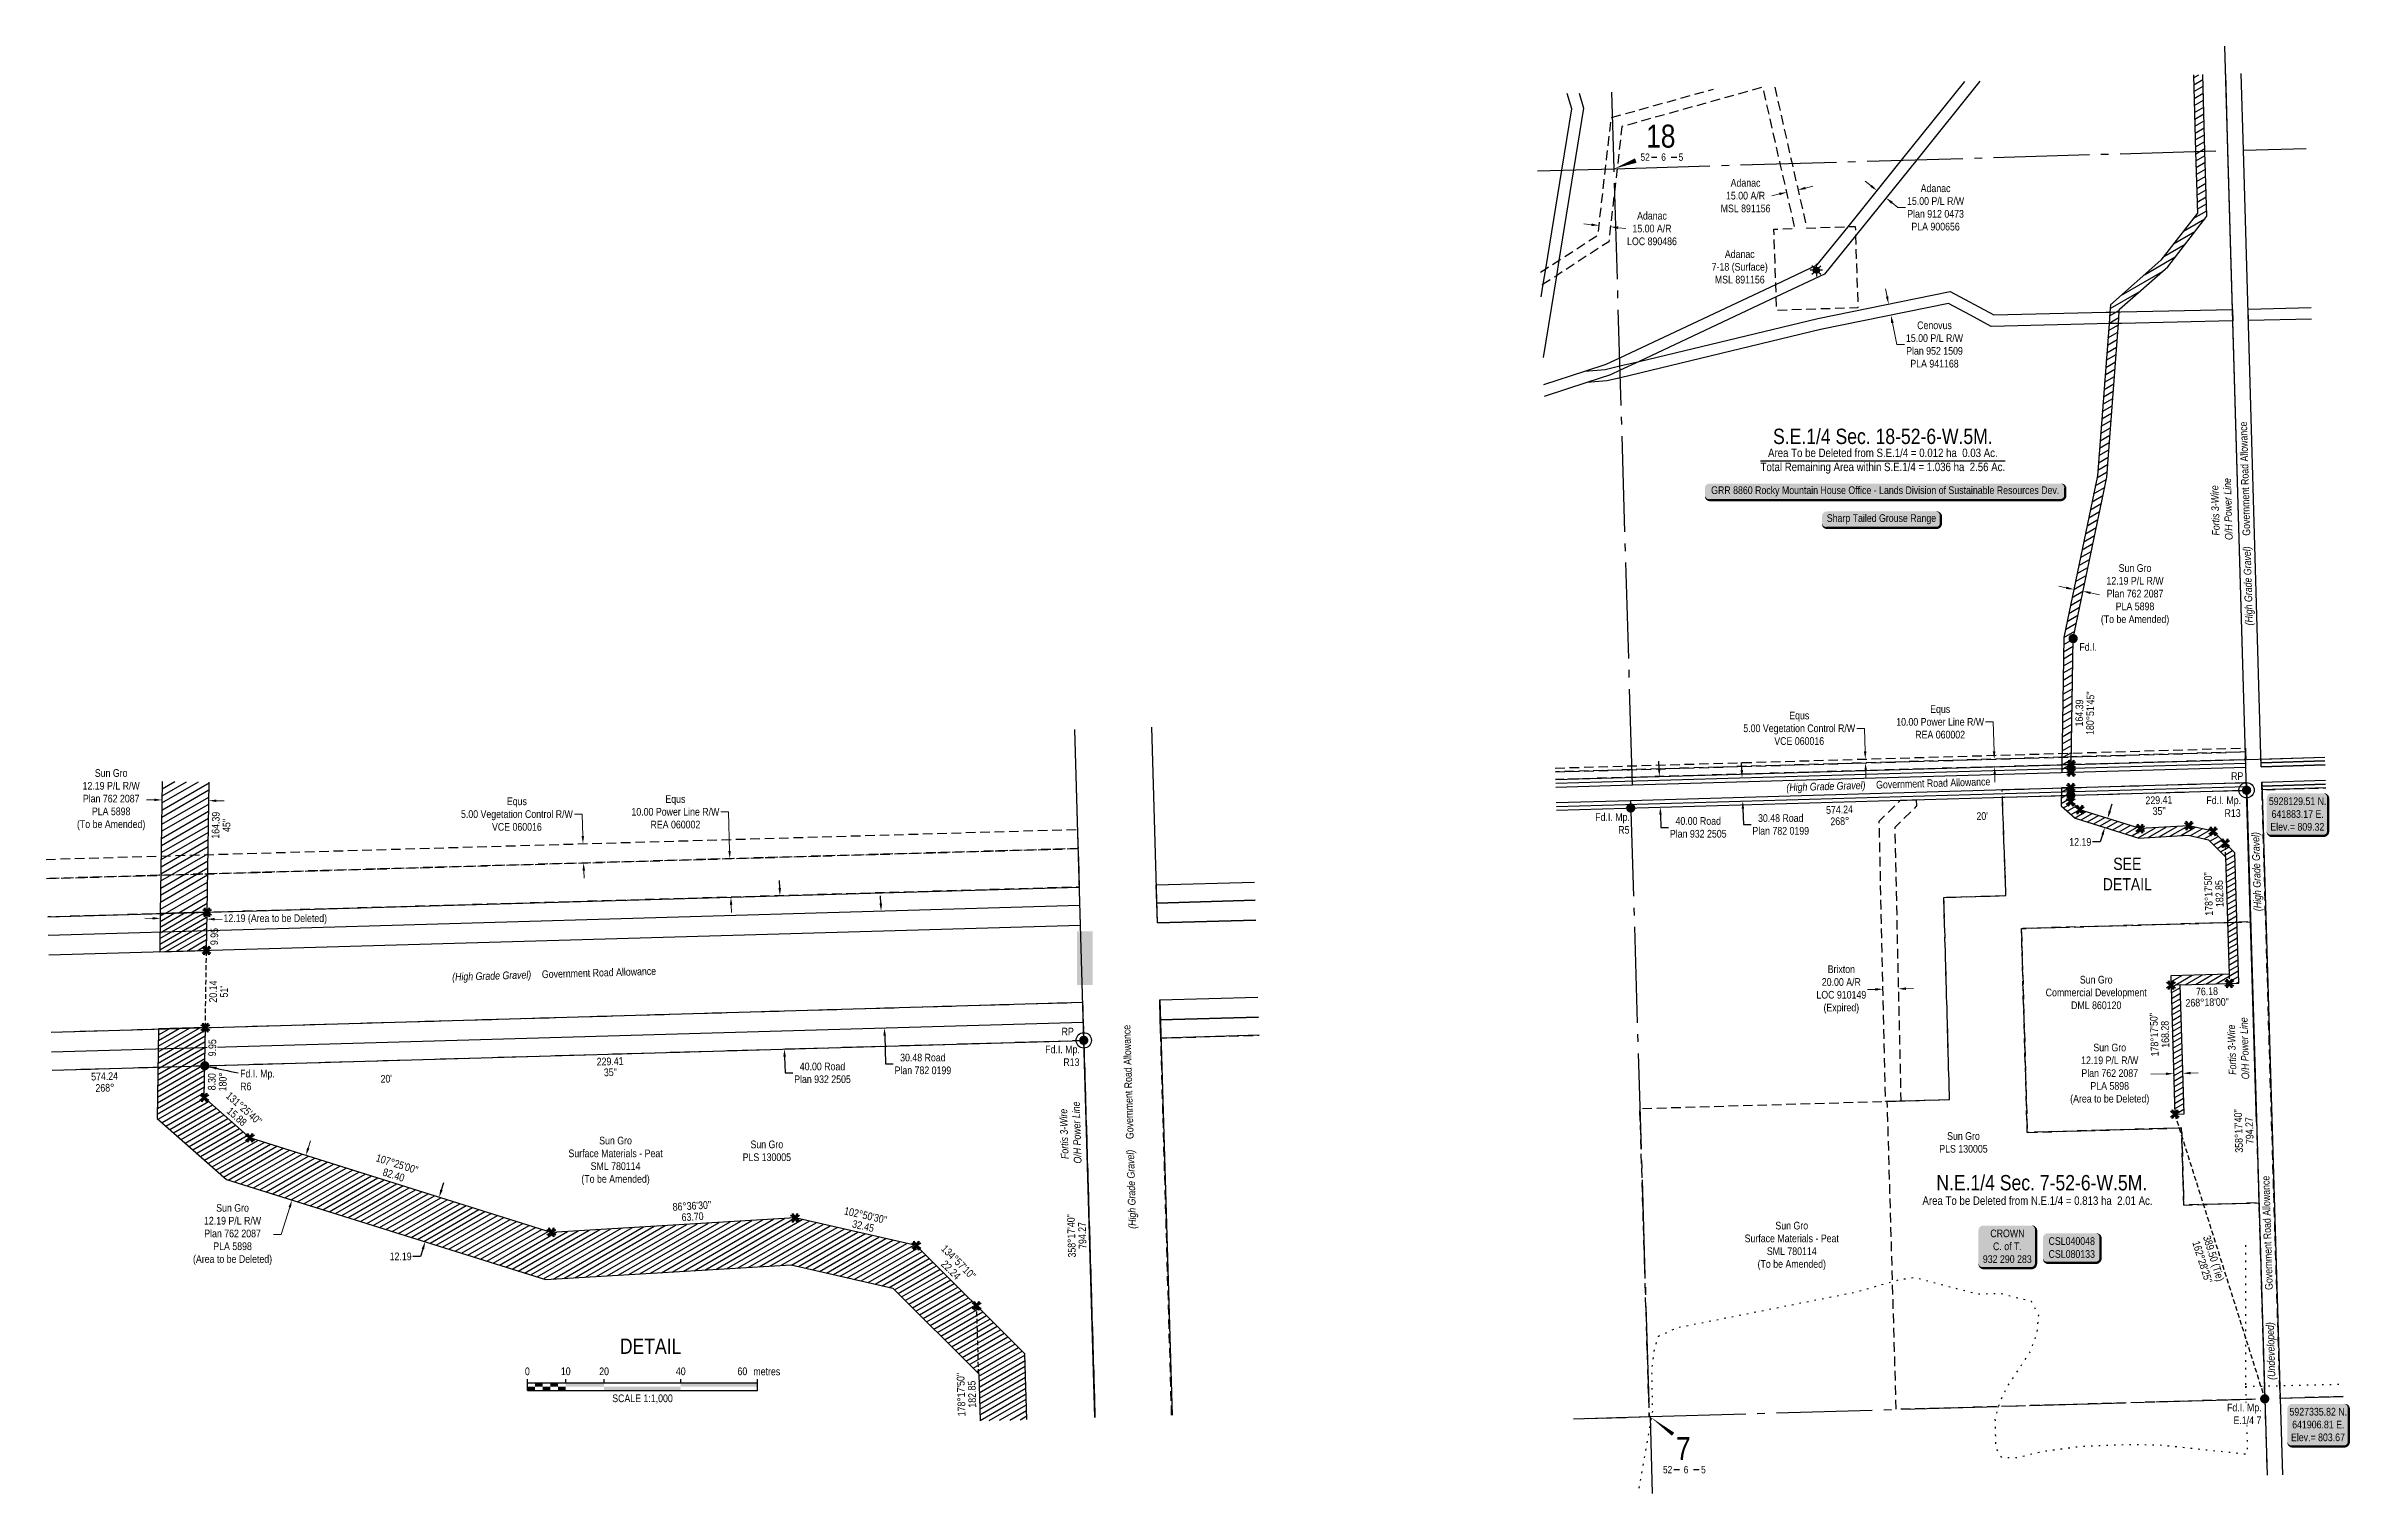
# Model space of a CAD drawing. Extents: x 634497 to 645094, y 5927121 to 5934638.
# Drawn here: x 639014 to 642018, y 5927212 to 5929100 of the extents above; entities that cross this region are included whole.
import ezdxf
from ezdxf.enums import TextEntityAlignment as Align

# ---------------------------------------------------------------- set-up
doc = ezdxf.new("R2010")
doc.units = 0
doc.header["$LTSCALE"] = 5
doc.header["$PDMODE"] = 34
doc.header["$PDSIZE"] = 0.03
for name, pattern in [('foc-ACCESSROAD', [3.75, 2.5, -1.25]), ('foc-FLOWLINE', [3.75, 2.5, -1.25]), ('foc-QUARTERLINE', [33, 25, -3, 2, -3]), ('foc-TIELINE', [1.875, 1.25, -0.625]), ('foc-WHEELTRACKS', [2, 0.4, -1.6])]:
    doc.linetypes.add(name, pattern=pattern)
doc.layers.get('Defpoints').update_dxf_attribs({"color": 9})
for name, color, linetype in [('10', 1, 'Continuous'), ('35', 37, 'Continuous'), ('9', 3, 'Continuous'), ('AS-OWNER', 7, 'Continuous'), ('AS-POWER', 104, 'foc-POWER'), ('AS-UNDERLAY-H', 141, 'Continuous'), ('AS-WILDLIFE-BLOCK', 131, 'Continuous'), ('C-RW', 13, 'Continuous'), ('C-SYMBOL', 7, 'Continuous'), ('C-WS', 13, 'foc-ACCESSROAD'), ('DETAIL-T', 7, 'Continuous'), ('F-AR', 190, 'foc-ACCESSROAD'), ('F-EZE', 190, 'foc-FLOWLINE'), ('F-RW', 190, 'Continuous'), ('F-VCE', 190, 'foc-FLOWLINE'), ('F-WS', 190, 'foc-ACCESSROAD'), ('F-WS-S', 190, 'Continuous'), ('L-2', 7, 'Continuous'), ('L-AREAREQUIRED', 7, 'Continuous'), ('L-BD', 7, 'Continuous'), ('L-DETAIL-T', 3, 'Continuous'), ('L-MON', 1, 'Continuous'), ('L-QSEC', 8, 'foc-QUARTERLINE'), ('L-ROAD-T', 7, 'Continuous'), ('L-SEC', 7, 'Continuous'), ('L-SECLBL', 7, 'Continuous'), ('L-TIE', 7, 'foc-TIELINE'), ('L-TITLEDB', 4, 'Continuous'), ('L-TITLEDB-T', 4, 'Continuous'), ('P-PROPOSED-EXISTING-H', 59, 'Continuous'), ('P-TXT', 4, 'Continuous'), ('T-WATER', 160, 'Continuous'), ('T-WATER-H', 133, 'Continuous'), ('T-WATER-P3', 160, 'foc-WHEELTRACKS')]:
    doc.layers.add(name, color=color, linetype=linetype)
for name, color, linetype, lineweight in [('C-AR-T', 13, 'Continuous', 9), ('C-RW-T', 13, 'Continuous', 9), ('C-WS-T', 13, 'Continuous', 9), ('F-AR-T', 190, 'Continuous', 9), ('F-EZE-T', 190, 'Continuous', 9), ('F-RW-T', 190, 'Continuous', 9), ('F-VCE-T', 190, 'Continuous', 9), ('T-TEXT', 48, 'Continuous', 18)]:
    doc.layers.add(name, color=color, linetype=linetype, lineweight=lineweight)
doc.styles.add('100L', font='ARIALN.TTF', dxfattribs={"height": 11})
doc.styles.add('175L', font='ARIALN.TTF', dxfattribs={"height": 20})
doc.styles.add('80', font='ARIALN.TTF', dxfattribs={"height": 10})
doc.styles.add('80CG', font='ARIALN.TTF', dxfattribs={"height": 10})
doc.styles.add('80L', font='ARIALN.TTF', dxfattribs={"height": 10})
doc.styles.add('80LS', font='ARIALNI.TTF', dxfattribs={"height": 10})
doc.styles.add('foc-LtypeFont', font='ARIALN.TTF', dxfattribs={"height": 7.35})
doc.styles.add('SIMPLEX', font='ARIALN.TTF')
doc.linetypes.add('foc-POWER', pattern='A,6,-1,["P",foc-LtypeFont,S=0.2,R=0,X=-0.625,Y=-0.75],-1.24,4', length=12.24)
doc.linetypes.add('foc-POWER-NOLINE', pattern='A,0,-4,["P",foc-LtypeFont,S=0.2,R=0,X=-0.625,Y=-0.75],-8.24', length=12.24)
doc.dimstyles.new('Compass 5 000', dxfattribs={"dimscale": 5, "dimtxt": 9, "dimasz": 2, "dimexe": 0.2, "dimexo": 0.0625, "dimgap": 0.5, "dimtad": 0, "dimtih": 1, "dimtoh": 1, "dimzin": 0, "dimdsep": 46, "dimtxsty": '80CG', "dimcen": 0.1, "dimse1": 1, "dimse2": 1, "dimclrd": 256, "dimclrt": 256, "dimaunit": 1, "dimadec": 4, "dimazin": 0, "dimtfac": 0.06, "dimtofl": 0, "dimtmove": 0, "dimatfit": 1, "dimfxl": 0.2, "dimtolj": 1, "dimtzin": 0, "dimlwd": -1, "dimarcsym": 0})
pattern_1 = [(30, (178.636, 1650.568), (-3.173498746, 5.496661066), [])]
pattern_2 = [(30, (9212.6085, 3262.744), (-3.173498746, 5.496661066), [])]

msp = doc.modelspace()

# ---------------------------------------------------------------- texts
at = {"layer": 'AS-POWER', "char_height": 9.99669, "attachment_point": 1, "rotation": 91.706111, "style": '80L'}
for insert in [(641838.532, 5928451.849), (641860.184, 5927748.648), (640337.37, 5927638.809)]:
    msp.add_mtext_dynamic_manual_height_columns('\\pi9.5837;{\\fArial Narrow|b0|i1|c0|p34;Fortis 3-Wire\\P\\pi0.064331; O/H Power Line}', width=83.85946, gutter_width=50.013, heights=[0], dxfattribs=dict(at, insert=insert))
at = {"layer": 'C-SYMBOL', "color": 3, "style": '175L'}
for s, height, p in [('S.E.1/4 Sec. 18-52-6-W.5M.', 19.99443, (641408.87, 5928574.959)), ('N.E.1/4 Sec. 7-52-6-W.5M.', 20, (641616.083, 5927601.697))]:
    msp.add_text(s, height=height, dxfattribs=at).set_placement(p, align=Align.BOTTOM_CENTER)
at = {"layer": 'DETAIL-T', "color": 3, "insert": (639801.946, 5927404.48), "char_height": 20, "width": 79.54524, "attachment_point": 5, "style": '80CG'}
msp.add_mtext('DETAIL', dxfattribs=at)
at = {"layer": 'F-AR-T', "insert": (641222.245, 5928811.96), "char_height": 9.99722, "attachment_point": 5, "style": '80CG'}
msp.add_mtext('\\A1;Adanac\\P7-18 (Surface)\\PMSL 891156', dxfattribs=at)
at = {"layer": 'L-AREAREQUIRED', "color": 5, "char_height": 10.99786, "width": 322.25124, "attachment_point": 2, "style": '100L'}
for s, insert in [('{\\C160;Area To be Deleted from S.E.1/4 = 0.012 ha  0.03 Ac.\\C240;\\P\\O\\C5;Total Remaining Area within S.E.1/4 = 1.036 ha  2.56 Ac.}', (641408.87, 5928574.959)), ('{\\C160;Area To be Deleted from N.E.1/4 = 0.813 ha  2.01 Ac.}', (641610.536, 5927599.8))]:
    msp.add_mtext(s, dxfattribs=dict(at, insert=insert))
at = {"layer": 'L-BD', "style": '80L'}
for s, height, rotation, p in [('164.39', 9.9972, 89.1379, (641665.033, 5928230.214)), ("180°51'45''", 9.99722, 89.1379, (641679.277, 5928230)), ('229.41', 9.9972, 1.6566, (641768.817, 5928116.706)), ('164.39', 9.9972, 89.1379, (639234.783, 5928083.826)), ("45''", 9.9972, 89.1379, (639249.027, 5928083.611)), ('574.24', 9.9972, 1.6566, (641352.318, 5928104.16)), ('268°', 9.9972, 1.6566, (641352.751, 5928089.17)), ("20'", 9.9972, 1.6566, (641538.384, 5928095.789)), ("35''", 9.9972, 1.6566, (641769.228, 5928102.466)), ("178°17'50''", 9.99722, 91.7031, (641833.443, 5927994.232)), ('182.85', 9.9972, 91.7031, (641847.683, 5927994.656)), ('20.14', 9.9972, 89.1379, (639231.518, 5927866.904)), ("51'", 9.9972, 89.1379, (639245.763, 5927866.69)), ("268°18'00''", 9.99722, 1.7004, (641831.907, 5927852.947)), ('76.18', 9.9972, 1.7004, (641831.485, 5927867.186)), ('168.28', 9.9972, 91.7031, (641776.945, 5927811.209)), ('574.24', 9.9972, 1.6566, (639089.93, 5927756.453)), ('8.30', 9.9972, 89.1379, (639229.75, 5927749.36)), ('180°', 9.9972, 89.1379, (639243.994, 5927749.146)), ("20'", 9.9972, 1.6566, (639457.294, 5927753.278)), ('229.41', 9.9972, 1.6566, (639749.168, 5927775.971)), ("35''", 9.9972, 1.6566, (639749.58, 5927761.731)), ('268°', 9.9972, 1.6566, (639090.364, 5927741.464)), ("131°25'40''", 9.99722, 318.5726, (639271.839, 5927714.554)), ('15.88', 9.9972, 318.5726, (639262.413, 5927703.873)), ("358°17'40''", 9.99722, 91.7061, (641872.646, 5927685.196)), ('794.27', 9.9972, 91.7061, (641886.885, 5927685.62)), ("107°25'00''", 9.99722, 342.5837, (639471.397, 5927642.148)), ('82.40', 9.9972, 342.5837, (639466.908, 5927627.84)), ("86°36'30''", 9.9972, 3.392, (639855.829, 5927587.535)), ('63.70', 9.9972, 3.392, (639856.672, 5927573.314)), ("102°50'30''", 9.99722, 347.1587, (640082.336, 5927575.097)), ("358°17'40''", 9.99722, 91.7061, (640350.632, 5927548.468)), ('32.45', 9.9972, 347.1587, (640079.169, 5927561.207)), ('794.27', 9.9972, 91.7061, (640364.872, 5927548.892)), ('389.50 (Tie)', 9.99722, 287.5267, (641839.117, 5927518.618)), ('22.24', 9.9972, 315.0476, (640193.619, 5927504.009)), ("134°57'10''", 9.99722, 315.0476, (640203.684, 5927514.091)), ("162°28'25''", 9.99722, 287.5267, (641825.532, 5927514.327)), ("178°17'50''", 9.99722, 91.7031, (640206.821, 5927341.448)), ('182.85', 9.9972, 91.7031, (640221.06, 5927341.872))]:
    msp.add_text(s, height=height, rotation=rotation, dxfattribs=at).set_placement(p, align=Align.MIDDLE)
at = {"layer": 'L-MON', "char_height": 10, "attachment_point": 1, "style": '80L'}
for s, width, insert in [('\\pi1.0618;Fd.I.', 22.04407, (641664.057, 5928321.341)), ('\\pi1.0385;Fd.I. Mp.\\P\\pi24.722;R13', 44.30585, (641829.701, 5928121.438)), ('\\pi1.0385;Fd.I. Mp.\\P\\pi31.025;R5', 44.30585, (641032.746, 5928099.503)), ('\\pi1.0385;Fd.I. Mp.\\P\\pi24.722;R13', 44.30585, (640315.466, 5927796.528)), ('Fd.I. Mp.\\PR6', 61.41597, (639266.696, 5927764.924))]:
    msp.add_mtext_dynamic_manual_height_columns(s, width=width, gutter_width=50, heights=[0], dxfattribs=dict(at, insert=insert))
at = {"layer": 'L-ROAD-T', "style": '80L'}
for rotation, p in [(91.66557, (641880.856, 5928535.8)), (1.656584, (641474.514, 5928138.71)), (1.656584, (639734.607, 5927891.554)), (91.66557, (640424.729, 5927749.022)), (91.70611, (641910.096, 5927552.264))]:
    msp.add_text('Government Road Allowance', height=9.99722, rotation=rotation, dxfattribs=at).set_placement(p, align=Align.MIDDLE_CENTER)
at = {"layer": 'T-TEXT', "style": '80LS'}
for s, rotation, p in [('(High Grade Gravel)', 91.66557, (641884.924, 5928395.898)), ('(High Grade Gravel)', 1.656584, (641334.611, 5928134.664)), ('(High Grade Gravel)', 91.66557, (641896.047, 5928023.318)), ('(High Grade Gravel)', 1.656584, (639594.705, 5927887.508)), ('(High Grade Gravel)', 91.66557, (640428.797, 5927609.12)), ('(Undeveloped)', 91.70611, (641914.685, 5927398.188))]:
    msp.add_text(s, height=9.99722, rotation=rotation, dxfattribs=at).set_placement(p, align=Align.MIDDLE_CENTER)

# ---------------------------------------------------------------- blocks, each defined once
blk = doc.blocks.new('L-SECLBL')
at = {"layer": '9', "color": 7}
for p, q in [((-5.1, -27.8), (-12.3, -27.8)), ((20.7, -27.8), (13.5, -27.8))]:
    blk.add_line(p, q, dxfattribs=at)
at = {"layer": '10', "color": 2, "style": 'SIMPLEX'}
blk.add_attdef('SEC', text='', height=30, dxfattribs=at).set_placement((0, 0), align=Align.MIDDLE)
at = {"layer": '10', "color": 5, "style": '80L'}
blk.add_attdef('TWP', text='', height=9.5, dxfattribs=at).set_placement((-14.4, -27.4), align=Align.MIDDLE_RIGHT)
blk.add_attdef('RGE', text='', height=9.5, dxfattribs=at).set_placement((3.6, -27.4), align=Align.MIDDLE_CENTER)
blk.add_attdef('MER', text='', height=9.5, dxfattribs=at).set_placement((23.2, -27.4), align=Align.MIDDLE_LEFT)
blk = doc.blocks.new('*U588')
h = blk.add_hatch(color=255)
edge = h.paths.add_edge_path()
edge.add_line((-31.5, -28.5), (31.5, -28.5))
edge.add_arc((31.5, -22.5), 6, 270, 360)
edge.add_line((37.5, -22.5), (37.5, 21))
edge.add_arc((31.5, 21), 6, 0, 90)
edge.add_line((31.5, 27), (-31.5, 27))
edge.add_arc((-31.5, 21), 6, 90, 180)
edge.add_line((-37.5, 21), (-37.5, -22.5))
edge.add_arc((-31.5, -22.5), 6, 180, 270)
at = {"color": 14, "flags": 128}
blk.add_lwpolyline([(-31.5, -28.5, 3, 3, 0), (31.5, -28.5, 3, 3, 0.414214), (37.5, -22.5, 3, 3, 0), (37.5, 21, 3, 0, 0.414214), (31.5, 27, 0, 0, 0), (-31.5, 27, 0, 0, 0.414214), (-37.5, 21, 0, 0, 0), (-37.5, -22.5, 0, 3, 0.414214)], format="xyseb", close=True, dxfattribs=at)
at = {"color": 14, "style": '80'}
blk.add_attdef('ENTER_TEXT_001', (-26.8, -4.9), '', height=10, dxfattribs=at)
blk = doc.blocks.new('*U590')
h = blk.add_hatch(color=255)
edge = h.paths.add_edge_path()
edge.add_line((-31.5, -20), (31.5, -20))
edge.add_arc((31.5, -14), 6, 270, 360)
edge.add_line((37.5, -14), (37.5, 12.5))
edge.add_arc((31.5, 12.5), 6, 0, 90)
edge.add_line((31.5, 18.5), (-31.5, 18.5))
edge.add_arc((-31.5, 12.5), 6, 90, 180)
edge.add_line((-37.5, 12.5), (-37.5, -14))
edge.add_arc((-31.5, -14), 6, 180, 270)
at = {"color": 44, "flags": 128}
blk.add_lwpolyline([(-31.5, -20, 3, 3, 0), (31.5, -20, 3, 3, 0.414214), (37.5, -14, 3, 3, 0), (37.5, 12.5, 3, 0, 0.414214), (31.5, 18.5, 0, 0, 0), (-31.5, 18.5, 0, 0, 0.414214), (-37.5, 12.5, 0, 0, 0), (-37.5, -14, 0, 3, 0.414214)], format="xyseb", close=True, dxfattribs=at)
at = {"color": 44, "style": '80'}
blk.add_attdef('ENTER_TEXT_001', (-36, -5), '', height=10, dxfattribs=at)
blk = doc.blocks.new('*D591')
at = {"layer": 'Defpoints', "color": 0, "transparency": 16777216}
for p in [(641408.7, 5927883.1), (641428.7, 5927883.6), (641409, 5927870)]:
    blk.add_point(p, dxfattribs=at)
at = {"layer": 'F-AR-T', "transparency": 16777216}
for p, q in [((641399, 5927869.8), (641389, 5927869.6)), ((641439, 5927870.7), (641449, 5927870.9))]:
    blk.add_line(p, q, dxfattribs=at)
for points in [[(641399, 5927871.5), (641399.1, 5927868.1), (641409, 5927870)], [(641439, 5927872.4), (641439.1, 5927869), (641429, 5927870.5)]]:
    blk.add_solid(points, dxfattribs=at)
at = {"layer": 'F-AR-T', "transparency": 16777216, "insert": (641354.7, 5927869.6), "char_height": 10, "attachment_point": 5, "style": '80CG'}
blk.add_mtext('\\A1;Brixton\\P20.00 A/R\\PLOC 910149\\P(Expired)', dxfattribs=at)
blk = doc.blocks.new('*D592')
at = {"layer": 'Defpoints', "color": 0, "transparency": 16777216}
for p in [(641172.2, 5928144.2), (641226.1, 5928115.3), (641173, 5928113.8)]:
    blk.add_point(p, dxfattribs=at)
at = {"layer": 'L-TITLEDB-T', "transparency": 16777216}
for p, q in [((641224.9, 5928155.8), (641224.6, 5928165.8)), ((641226.4, 5928105.3), (641227, 5928084.8)), ((641227, 5928084.8), (641237, 5928084.8))]:
    blk.add_line(p, q, dxfattribs=at)
for points in [[(641226.6, 5928155.8), (641223.3, 5928155.7), (641225.2, 5928145.8)], [(641228, 5928105.4), (641224.7, 5928105.3), (641226.1, 5928115.3)]]:
    blk.add_solid(points, dxfattribs=at)
at = {"layer": 'L-TITLEDB-T', "transparency": 16777216, "insert": (641275.7, 5928084.8), "char_height": 10, "attachment_point": 5, "style": '80CG'}
blk.add_mtext('\\A1;30.48 Road\\PPlan 782 0199', dxfattribs=at)
blk = doc.blocks.new('*D593')
at = {"layer": 'Defpoints', "color": 0, "transparency": 16777216}
for p in [(641161.8, 5928148.7), (641118.6, 5928107.4), (641162.9, 5928108.7)]:
    blk.add_point(p, dxfattribs=at)
at = {"layer": 'L-TITLEDB-T', "transparency": 16777216}
for p, q in [((641117.1, 5928157.4), (641116.9, 5928167.4)), ((641118.9, 5928097.4), (641119.3, 5928081)), ((641119.3, 5928081), (641129.3, 5928081))]:
    blk.add_line(p, q, dxfattribs=at)
for points in [[(641118.8, 5928157.5), (641115.5, 5928157.4), (641117.4, 5928147.4)], [(641120.5, 5928097.5), (641117.2, 5928097.4), (641118.6, 5928107.4)]]:
    blk.add_solid(points, dxfattribs=at)
at = {"layer": 'L-TITLEDB-T', "transparency": 16777216, "insert": (641168.1, 5928081), "char_height": 10, "attachment_point": 5, "style": '80CG'}
blk.add_mtext('\\A1;40.00 Road\\PPlan 932 2505', dxfattribs=at)
blk = doc.blocks.new('fdia')
at = {"color": 255, "const_width": 1}
blk.add_lwpolyline([(-0.5, 0, 1), (0.5, 0, 1)], format="xyb", close=True, dxfattribs=at)
blk = doc.blocks.new('Fdiaa')
blk.add_blockref('fdia', (0, 0))
blk = doc.blocks.new('fdib')
at = {"color": 1, "const_width": 1.6}
blk.add_lwpolyline([(-0.4, 0, 1), (0.4, 0, 1)], format="xyb", close=True, dxfattribs=at)
at = {"color": 1}
blk.add_circle((0, 0), 0.8, dxfattribs=at)
blk = doc.blocks.new('Fdibb')
blk.add_blockref('fdib', (0, 0))
blk = doc.blocks.new('fdicc')
for name in ['Fdibb', 'Fdiaa']:
    blk.add_blockref(name, (0, 0))
blk = doc.blocks.new('FDI')
blk.add_blockref('fdicc', (0, 0))
blk = doc.blocks.new('*U596')
h = blk.add_hatch(color=255)
edge = h.paths.add_edge_path()
edge.add_line((-229, -11.5), (229, -11.5))
edge.add_arc((229, -5.5), 6, 270, 360)
edge.add_line((235, -5.5), (235, 4))
edge.add_arc((229, 4), 6, 0, 90)
edge.add_line((229, 10), (-229, 10))
edge.add_arc((-229, 4), 6, 90, 180)
edge.add_line((-235, 4), (-235, -5.5))
edge.add_arc((-229, -5.5), 6, 180, 270)
at = {"color": 44, "flags": 128}
blk.add_lwpolyline([(-229, -11.5, 3, 3, 0), (229, -11.5, 3, 3, 0.414214), (235, -5.5, 3, 3, 0), (235, 4, 3, 0, 0.414214), (229, 10, 0, 0, 0), (-229, 10, 0, 0, 0.414214), (-235, 4, 0, 0, 0), (-235, -5.5, 0, 3, 0.414214)], format="xyseb", close=True, dxfattribs=at)
at = {"color": 44, "style": '80'}
blk.add_attdef('ENTER_TEXT_001', (-36, -5), '', height=10, dxfattribs=at)
blk = doc.blocks.new('*D597')
at = {"layer": 'Defpoints', "color": 0, "transparency": 16777216}
for p in [(641039.6, 5928873.3), (641054.5, 5928871.6), (641053.7, 5928864.2)]:
    blk.add_point(p, dxfattribs=at)
at = {"layer": 'F-AR-T', "transparency": 16777216}
for p, q in [((641028.8, 5928867), (641018.9, 5928868.1)), ((641063.6, 5928863), (641073.5, 5928861.9))]:
    blk.add_line(p, q, dxfattribs=at)
for points in [[(641029, 5928868.6), (641028.6, 5928865.3), (641038.8, 5928865.9)], [(641063.8, 5928864.7), (641063.4, 5928861.4), (641053.7, 5928864.2)]]:
    blk.add_solid(points, dxfattribs=at)
at = {"layer": 'F-AR-T', "transparency": 16777216, "insert": (641107.8, 5928861.9), "char_height": 10, "attachment_point": 5, "style": '80CG'}
blk.add_mtext('\\A1;Adanac\\P15.00 A/R\\PLOC 890486', dxfattribs=at)
blk = doc.blocks.new('*D598')
at = {"layer": 'Defpoints', "color": 0, "transparency": 16777216}
for p in [(641280.5, 5928922.6), (641283.6, 5928909.2), (641295.2, 5928926)]:
    blk.add_point(p, dxfattribs=at)
at = {"layer": 'F-AR-T', "transparency": 16777216}
for p, q in [((641273.9, 5928907), (641264.1, 5928904.8)), ((641308, 5928914.8), (641317.7, 5928917))]:
    blk.add_line(p, q, dxfattribs=at)
for points in [[(641273.5, 5928908.6), (641274.2, 5928905.4), (641283.6, 5928909.2)], [(641307.6, 5928916.4), (641308.4, 5928913.1), (641298.2, 5928912.5)]]:
    blk.add_solid(points, dxfattribs=at)
at = {"layer": 'F-AR-T', "transparency": 16777216, "insert": (641229.8, 5928904.8), "char_height": 10, "attachment_point": 5, "style": '80CG'}
blk.add_mtext('\\A1;Adanac\\P15.00 A/R\\PMSL 891156', dxfattribs=at)
blk = doc.blocks.new('*D599')
at = {"layer": 'Defpoints', "color": 0, "transparency": 16777216}
for p in [(641398.7, 5928908.1), (641410.4, 5928898.7), (641413, 5928901.9)]:
    blk.add_point(p, dxfattribs=at)
at = {"layer": 'F-RW-T', "transparency": 16777216}
for p, q in [((641393.5, 5928917.6), (641385.7, 5928923.9)), ((641420.8, 5928895.6), (641428.5, 5928889.4)), ((641428.5, 5928889.4), (641438.5, 5928889.4))]:
    blk.add_line(p, q, dxfattribs=at)
for points in [[(641394.5, 5928918.9), (641392.4, 5928916.3), (641401.3, 5928911.3)], [(641421.8, 5928896.9), (641419.7, 5928894.3), (641413, 5928901.9)]]:
    blk.add_solid(points, dxfattribs=at)
at = {"layer": 'F-RW-T', "transparency": 16777216, "insert": (641477.6, 5928889.4), "char_height": 10, "attachment_point": 5, "style": '80CG'}
blk.add_mtext('\\A1;Adanac\\P15.00 P/L R/W\\PPlan 912 0473\\PPLA 900656', dxfattribs=at)
blk = doc.blocks.new('*D600')
at = {"layer": 'Defpoints', "color": 0, "transparency": 16777216}
for p in [(641419.3, 5928748.9), (641452.4, 5928771), (641455.4, 5928756.3)]:
    blk.add_point(p, dxfattribs=at)
at = {"layer": 'F-RW-T', "transparency": 16777216}
for p, q in [((641414.3, 5928773.4), (641412.3, 5928783.2)), ((641421.3, 5928739.1), (641427.1, 5928710.7)), ((641427.1, 5928710.7), (641437.1, 5928710.7))]:
    blk.add_line(p, q, dxfattribs=at)
for points in [[(641416, 5928773.7), (641412.7, 5928773.1), (641416.3, 5928763.6)], [(641423, 5928739.4), (641419.7, 5928738.8), (641419.3, 5928748.9)]]:
    blk.add_solid(points, dxfattribs=at)
at = {"layer": 'F-RW-T', "transparency": 16777216, "insert": (641476.2, 5928710.7), "char_height": 10, "attachment_point": 5, "style": '80CG'}
blk.add_mtext('\\A1;Cenovus\\P15.00 P/L R/W\\PPlan 952 1509\\PPLA 941168', dxfattribs=at)
blk = doc.blocks.new('*D601')
at = {"layer": 'Defpoints', "color": 0, "transparency": 16777216}
for p in [(641386.1, 5928170.1), (641387.3, 5928170.2), (641387.4, 5928165.2)]:
    blk.add_point(p, dxfattribs=at)
at = {"layer": 'F-VCE-T', "transparency": 16777216}
for p, q in [((641384.9, 5928210.2), (641374.9, 5928210.2)), ((641385.8, 5928180.1), (641384.9, 5928210.2)), ((641386.5, 5928155.1), (641386.8, 5928145.1))]:
    blk.add_line(p, q, dxfattribs=at)
for points in [[(641387.4, 5928180.2), (641384.1, 5928180.1), (641386.1, 5928170.1)], [(641388.2, 5928155.2), (641384.8, 5928155.1), (641386.2, 5928165.1)]]:
    blk.add_solid(points, dxfattribs=at)
at = {"layer": 'F-VCE-T', "transparency": 16777216, "insert": (641299.8, 5928210.2), "char_height": 10, "attachment_point": 5, "style": '80CG'}
blk.add_mtext('\\A1;Equs\\P5.00 Vegetation Control R/W\\PVCE 060016', dxfattribs=at)
blk = doc.blocks.new('*D602')
at = {"layer": 'Defpoints', "color": 0, "transparency": 16777216}
for p in [(641513.8, 5928168.8), (641514, 5928158.8), (641554.2, 5928170)]:
    blk.add_point(p, dxfattribs=at)
at = {"layer": 'F-EZE-T', "transparency": 16777216}
for p, q in [((641552.8, 5928218.6), (641542.8, 5928218.6)), ((641553.9, 5928180), (641552.8, 5928218.6)), ((641554.8, 5928150), (641555, 5928140))]:
    blk.add_line(p, q, dxfattribs=at)
for points in [[(641555.6, 5928180), (641552.2, 5928180), (641554.2, 5928170)], [(641556.4, 5928150.1), (641553.1, 5928150), (641554.5, 5928160)]]:
    blk.add_solid(points, dxfattribs=at)
at = {"layer": 'F-EZE-T', "transparency": 16777216, "insert": (641483.6, 5928218.6), "char_height": 10, "attachment_point": 5, "style": '80CG'}
blk.add_mtext('\\A1;Equs\\P10.00 Power Line R/W\\PREA 060002', dxfattribs=at)
blk = doc.blocks.new('TEMP')
h = blk.add_hatch(color=255)
h.dxf.hatch_style = 1
h.paths.add_polyline_path([(0, 0.25), (-0.67, 1.15), (-0.67, 0.67), (-1.15, 0.67), (-0.25, 0), (-1.15, -0.67), (-0.67, -0.67), (-0.67, -1.15), (0, -0.25), (0.67, -1.15), (0.67, -0.67), (1.15, -0.67), (0.25, 0), (1.15, 0.67), (0.67, 0.67), (0.67, 1.15)])
h.paths.add_polyline_path([(0.57, 0.85), (0.57, 0.57), (0.85, 0.57), (0.08, 0), (0.85, -0.57), (0.57, -0.57), (0.57, -0.85), (0, -0.08), (-0.57, -0.85), (-0.57, -0.57), (-0.85, -0.57), (-0.08, 0), (-0.85, 0.57), (-0.57, 0.57), (-0.57, 0.85), (0, 0.08)], flags=16)
h = blk.add_hatch(color=1)
h.dxf.hatch_style = 1
h.paths.add_polyline_path([(0, 0.08), (-0.57, 0.85), (-0.57, 0.57), (-0.85, 0.57), (-0.08, 0), (-0.85, -0.57), (-0.57, -0.57), (-0.57, -0.85), (0, -0.08), (0.57, -0.85), (0.57, -0.57), (0.85, -0.57), (0.08, 0), (0.85, 0.57), (0.57, 0.57), (0.57, 0.85)])
at = {"color": 1}
for p, q in [((-0.08, 0), (0.08, 0)), ((0, 0.08), (0, -0.08))]:
    blk.add_line(p, q, dxfattribs=at)
at = {"color": 255, "flags": 128}
blk.add_lwpolyline([(-0.25, 0), (-1.15, 0.67), (-0.67, 0.67), (-0.67, 1.15), (0, 0.25), (0.67, 1.15), (0.67, 0.67), (1.15, 0.67), (0.25, 0), (1.15, -0.67), (0.67, -0.67), (0.67, -1.15), (0, -0.25), (-0.67, -1.15), (-0.67, -0.67), (-1.15, -0.67)], close=True, dxfattribs=at)
at = {"color": 1, "flags": 128}
blk.add_lwpolyline([(-0.08, 0), (-0.85, 0.57), (-0.57, 0.57), (-0.57, 0.85), (0, 0.08), (0.57, 0.85), (0.57, 0.57), (0.85, 0.57), (0.08, 0), (0.85, -0.57), (0.57, -0.57), (0.57, -0.85), (0, -0.08), (-0.57, -0.85), (-0.57, -0.57), (-0.85, -0.57)], close=True, dxfattribs=at)
blk = doc.blocks.new('*D603')
at = {"layer": 'C-RW-T', "color": 160, "transparency": 16777216}
for p, q in [((641778, 5927759.7), (641758.1, 5927759.1)), ((641810.1, 5927760.6), (641820.1, 5927760.9))]:
    blk.add_line(p, q, dxfattribs=at)
for points in [[(641777.9, 5927761.3), (641778, 5927758), (641788, 5927760)], [(641810.1, 5927762.3), (641810.2, 5927759), (641800.2, 5927760.3)]]:
    blk.add_solid(points, dxfattribs=at)
at = {"layer": 'Defpoints', "color": 0, "transparency": 16777216}
for p in [(641786.9, 5927794.6), (641799.1, 5927794.9), (641788, 5927760)]:
    blk.add_point(p, dxfattribs=at)
at = {"layer": 'C-RW-T', "color": 160, "transparency": 16777216, "insert": (641704.7, 5927759.1), "char_height": 10, "attachment_point": 5, "style": '80CG'}
blk.add_mtext('\\A1;{\\C160;Sun Gro\\P12.19 P/L R/W\\PPlan 762 2087\\PPLA 5898\\P(Area to be Deleted)}', dxfattribs=at)
blk = doc.blocks.new('*D604')
at = {"layer": 'C-RW-T', "transparency": 16777216}
for p, q in [((641648.1, 5928393.4), (641638.3, 5928395.4)), ((641679.6, 5928386.9), (641691.3, 5928384.4))]:
    blk.add_line(p, q, dxfattribs=at)
for points in [[(641648.4, 5928395), (641647.7, 5928391.8), (641657.9, 5928391.4)], [(641679.9, 5928388.5), (641679.2, 5928385.2), (641669.8, 5928388.9)]]:
    blk.add_solid(points, dxfattribs=at)
at = {"layer": 'Defpoints', "color": 0, "transparency": 16777216}
for p in [(641657, 5928387.3), (641669.8, 5928388.9), (641669, 5928384.8)]:
    blk.add_point(p, dxfattribs=at)
at = {"layer": 'C-RW-T', "transparency": 16777216, "insert": (641737.7, 5928384.4), "char_height": 10, "attachment_point": 5, "style": '80CG'}
blk.add_mtext('\\A1;Sun Gro\\P12.19 P/L R/W\\PPlan 762 2087\\PPLA 5898\\P(To be Amended)', dxfattribs=at)
blk = doc.blocks.new('*D605')
at = {"layer": 'Defpoints', "color": 0, "transparency": 16777216}
for p in [(639905.2, 5928040.2), (639962, 5928041.9), (639963.5, 5927991.7)]:
    blk.add_point(p, dxfattribs=at)
at = {"layer": 'F-EZE-T', "transparency": 16777216}
for p, q in [((639903.4, 5928101.3), (639893.4, 5928101.3)), ((639904.9, 5928050.2), (639903.4, 5928101.3)), ((639907, 5927980), (639907.3, 5927970.1))]:
    blk.add_line(p, q, dxfattribs=at)
for points in [[(639906.6, 5928050.3), (639903.3, 5928050.2), (639905.2, 5928040.2)], [(639908.6, 5927980.1), (639905.3, 5927980), (639906.7, 5927990)]]:
    blk.add_solid(points, dxfattribs=at)
at = {"layer": 'F-EZE-T', "transparency": 16777216, "insert": (639834.3, 5928101.3), "char_height": 10, "attachment_point": 5, "style": '80CG'}
blk.add_mtext('\\A1;Equs\\P10.00 Power Line R/W\\PREA 060002', dxfattribs=at)
blk = doc.blocks.new('*D606')
at = {"layer": 'Defpoints', "color": 0, "transparency": 16777216}
for p in [(639713.8, 5928059.7), (639718.8, 5928059.9), (639719.5, 5928034.8)]:
    blk.add_point(p, dxfattribs=at)
at = {"layer": 'F-VCE-T', "transparency": 16777216}
for p, q in [((639712.7, 5928098.3), (639702.7, 5928098.3)), ((639713.5, 5928069.7), (639712.7, 5928098.3)), ((639714.8, 5928024.7), (639715.1, 5928014.7))]:
    blk.add_line(p, q, dxfattribs=at)
for points in [[(639715.2, 5928069.8), (639711.9, 5928069.7), (639713.8, 5928059.7)], [(639716.5, 5928024.7), (639713.2, 5928024.6), (639714.5, 5928034.7)]]:
    blk.add_solid(points, dxfattribs=at)
at = {"layer": 'F-VCE-T', "transparency": 16777216, "insert": (639627.6, 5928098.3), "char_height": 10, "attachment_point": 5, "style": '80CG'}
blk.add_mtext('\\A1;Equs\\P5.00 Vegetation Control R/W\\PVCE 060016', dxfattribs=at)
blk = doc.blocks.new('*D607')
at = {"layer": 'Defpoints', "color": 0, "transparency": 16777216}
for p in [(640016.3, 5927993.2), (639976.4, 5927792), (640022.1, 5927793.4)]:
    blk.add_point(p, dxfattribs=at)
at = {"layer": 'L-TITLEDB-T', "transparency": 16777216}
for p, q in [((639970.4, 5928001.9), (639970.1, 5928011.9)), ((639976.7, 5927782), (639977.3, 5927760.9)), ((639977.3, 5927760.9), (639987.3, 5927760.9))]:
    blk.add_line(p, q, dxfattribs=at)
for points in [[(639972, 5928002), (639968.7, 5928001.9), (639970.6, 5927991.9)], [(639978.4, 5927782.1), (639975, 5927782), (639976.4, 5927792)]]:
    blk.add_solid(points, dxfattribs=at)
at = {"layer": 'L-TITLEDB-T', "transparency": 16777216, "insert": (640026.1, 5927760.9), "char_height": 10, "attachment_point": 5, "style": '80CG'}
blk.add_mtext('\\A1;40.00 Road\\PPlan 932 2505', dxfattribs=at)
blk = doc.blocks.new('*D608')
at = {"layer": 'Defpoints', "color": 0, "transparency": 16777216}
for p in [(640109.5, 5927972.1), (640106.9, 5927819.6), (640113.9, 5927819.8)]:
    blk.add_point(p, dxfattribs=at)
at = {"layer": 'L-TITLEDB-T', "transparency": 16777216}
for p, q in [((640102.2, 5927981.9), (640101.9, 5927991.9)), ((640107.2, 5927809.6), (640108.2, 5927772.5)), ((640108.2, 5927772.5), (640118.2, 5927772.5))]:
    blk.add_line(p, q, dxfattribs=at)
for points in [[(640103.9, 5927982), (640100.5, 5927981.9), (640102.5, 5927971.9)], [(640108.8, 5927809.7), (640105.5, 5927809.6), (640106.9, 5927819.6)]]:
    blk.add_solid(points, dxfattribs=at)
at = {"layer": 'L-TITLEDB-T', "transparency": 16777216, "insert": (640157, 5927772.5), "char_height": 10, "attachment_point": 5, "style": '80CG'}
blk.add_mtext('\\A1;30.48 Road\\PPlan 782 0199', dxfattribs=at)
blk = doc.blocks.new('*U612')
h = blk.add_hatch(color=255)
edge = h.paths.add_edge_path()
edge.add_line((-71.5, -11.5), (71.5, -11.5))
edge.add_arc((71.5, -5.5), 6, 270, 360)
edge.add_line((77.5, -5.5), (77.5, 4))
edge.add_arc((71.5, 4), 6, 0, 90)
edge.add_line((71.5, 10), (-71.5, 10))
edge.add_arc((-71.5, 4), 6, 90, 180)
edge.add_line((-77.5, 4), (-77.5, -5.5))
edge.add_arc((-71.5, -5.5), 6, 180, 270)
at = {"color": 131, "flags": 128}
blk.add_lwpolyline([(-71.5, -11.5, 3, 3, 0), (71.5, -11.5, 3, 3, 0.414214), (77.5, -5.5, 3, 3, 0), (77.5, 4, 3, 0, 0.414214), (71.5, 10, 0, 0, 0), (-71.5, 10, 0, 0, 0.414214), (-77.5, 4, 0, 0, 0), (-77.5, -5.5, 0, 3, 0.414214)], format="xyseb", close=True, dxfattribs=at)
at = {"color": 131, "style": '80'}
blk.add_attdef('ENTER_TEXT_001', (-36, -5), '', height=10, dxfattribs=at)
blk = doc.blocks.new('GAS')
h = blk.add_hatch(color=255)
h.dxf.hatch_style = 1
edge = h.paths.add_edge_path()
edge.add_arc((0, 0), 0.9, 0, 360)
for p, q in [((-0.81, 0), (-1.62, 0)), ((-0.57, 0.57), (-1.14, 1.14)), ((0, 0.81), (0, 1.62)), ((0.57, 0.57), (1.14, 1.14)), ((1.62, 0), (0.81, 0)), ((-0.57, -0.57), (-1.14, -1.14)), ((0, -0.81), (0, -1.62)), ((1.14, -1.14), (0.57, -0.57))]:
    blk.add_line(p, q)
blk.add_circle((0, 0), 0.8)
blk = doc.blocks.new('*U620')
at = {"color": 0}
for p, q in [((-150, 0), (-150, 15)), ((-150, 10), (150.2, 10)), ((-150, 0), (150.2, 0)), ((-100, 10), (-100, 15)), ((-50, 10), (-50, 15)), ((50, 10), (50, 15)), ((150.2, 0), (150.2, 15))]:
    blk.add_line(p, q, dxfattribs=at)
for points in [[(-150, 5), (-140, 5), (-150, 0), (-140, 0)], [(-140, 10), (-130, 10), (-140, 5), (-130, 5)], [(-130, 5), (-120, 5), (-130, 0), (-120, 0)], [(-120, 10), (-110, 10), (-120, 5), (-110, 5)], [(-110, 5), (-100, 5), (-110, 0), (-100, 0)], [(-100, 10), (-50, 10), (-100, 5), (-50, 5)], [(-50, 5), (50, 5), (-50, 0), (50, 0)], [(50, 10), (150.2, 10), (50, 5), (150.2, 5)]]:
    blk.add_solid(points, dxfattribs=at)
at = {"color": 0, "style": '80'}
blk.add_text('metres', height=10, dxfattribs=at).set_placement((162.2, 20), align=Align.CENTER)
at = {"color": 0, "char_height": 10, "style": '80'}
for s, insert, attachment_point in [('0', (-150, 30.2), 2), ('10', (-100, 30.2), 2), ('20', (-50, 30.2), 2), ('40', (50, 30.2), 2), ('60', (136.7, 30.2), 3), ('SCALE 1:1,000', (0.1, -5), 2)]:
    blk.add_mtext(s, dxfattribs=dict(at, insert=insert, attachment_point=attachment_point))
blk = doc.blocks.new('*U621')
at = {"layer": '35', "color": 3}
blk.add_circle((0, 0), 10, dxfattribs=at)
at = {"layer": '35', "color": 3, "style": '80'}
blk.add_attdef('RP_001', (-20.2, 13.4), '', height=10, dxfattribs=at)
blk = doc.blocks.new('*U624')
h = blk.add_hatch(color=254)
edge = h.paths.add_edge_path()
edge.add_line((-34, -28.5), (34, -28.5))
edge.add_arc((34, -22.5), 6, 270, 360)
edge.add_line((40, -22.5), (40, 21))
edge.add_arc((34, 21), 6, 0, 90)
edge.add_line((34, 27), (-34, 27))
edge.add_arc((-34, 21), 6, 90, 180)
edge.add_line((-40, 21), (-40, -22.5))
edge.add_arc((-34, -22.5), 6, 180, 270)
at = {"color": 1, "flags": 128}
blk.add_lwpolyline([(-38.6, -16, 0, 10, 0), (0, 0, 5, 5, 0)], format="xyseb", dxfattribs=at)
blk.add_lwpolyline([(-34, -28.5, 3, 3, 0), (34, -28.5, 3, 3, 0.414214), (40, -22.5, 3, 3, 0), (40, 21, 3, 0, 0.414214), (34, 27, 0, 0, 0), (-34, 27, 0, 0, 0.414214), (-40, 21, 0, 0, 0), (-40, -22.5, 0, 3, 0.414214)], format="xyseb", close=True, dxfattribs=at)
at = {"color": 1, "style": '80'}
blk.add_attdef('ENTER_TEXT_001', (-36, -5), '', height=10, dxfattribs=at)
blk = doc.blocks.new('*D628')
at = {"layer": 'Defpoints', "color": 0, "transparency": 16777216}
for p in [(641696.5, 5928094.4), (641692.8, 5928082.8), (641698.3, 5928081.1)]:
    blk.add_point(p, dxfattribs=at)
at = {"layer": 'P-TXT', "transparency": 16777216}
for p, q in [((641704.9, 5928102.3), (641707.9, 5928111.8)), ((641692.3, 5928062), (641682.3, 5928062)), ((641695.3, 5928071.5), (641692.3, 5928062))]:
    blk.add_line(p, q, dxfattribs=at)
for points in [[(641703.3, 5928102.8), (641706.5, 5928101.8), (641701.9, 5928092.7)], [(641693.7, 5928072), (641696.9, 5928071), (641698.3, 5928081.1)]]:
    blk.add_solid(points, dxfattribs=at)
at = {"layer": 'P-TXT', "transparency": 16777216, "insert": (641666.3, 5928062), "char_height": 10, "attachment_point": 5, "style": '80CG'}
blk.add_mtext('\\A1;12.19', dxfattribs=at)
blk = doc.blocks.new('*D629')
at = {"layer": 'Defpoints', "color": 0, "transparency": 16777216}
for p in [(639518.6, 5927601.1), (639500.4, 5927543), (639508, 5927540.6)]:
    blk.add_point(p, dxfattribs=at)
at = {"layer": 'P-TXT', "transparency": 16777216}
for p, q in [((639529.2, 5927608.3), (639532.2, 5927617.8)), ((639502, 5927521.5), (639492, 5927521.5)), ((639505, 5927531.1), (639502, 5927521.5))]:
    blk.add_line(p, q, dxfattribs=at)
for points in [[(639527.6, 5927608.8), (639530.8, 5927607.8), (639526.2, 5927598.8)], [(639503.4, 5927531.6), (639506.6, 5927530.6), (639508, 5927540.6)]]:
    blk.add_solid(points, dxfattribs=at)
at = {"layer": 'P-TXT', "transparency": 16777216, "insert": (639476, 5927521.5), "char_height": 10, "attachment_point": 5, "style": '80CG'}
blk.add_mtext('\\A1;12.19', dxfattribs=at)
blk = doc.blocks.new('*D630')
at = {"layer": 'C-RW-T', "color": 160, "transparency": 16777216}
for p, q in [((639355.5, 5927662.8), (639358.5, 5927672.3)), ((639331.3, 5927585.6), (639320.2, 5927550)), ((639320.2, 5927550), (639310.2, 5927550))]:
    blk.add_line(p, q, dxfattribs=at)
for points in [[(639353.9, 5927663.3), (639357.1, 5927662.3), (639352.5, 5927653.2)], [(639329.7, 5927586.1), (639332.9, 5927585.1), (639334.3, 5927595.1)]]:
    blk.add_solid(points, dxfattribs=at)
at = {"layer": 'Defpoints', "color": 0, "transparency": 16777216}
for p in [(639337.4, 5927658), (639319.1, 5927599.9), (639334.3, 5927595.1)]:
    blk.add_point(p, dxfattribs=at)
at = {"layer": 'C-RW-T', "color": 160, "transparency": 16777216, "insert": (639256.8, 5927550), "char_height": 10, "attachment_point": 5, "style": '80CG'}
blk.add_mtext('\\A1;{\\C160;Sun Gro\\P12.19 P/L R/W\\PPlan 762 2087\\PPLA 5898\\P(Area to be Deleted)}', dxfattribs=at)
blk = doc.blocks.new('*D631')
at = {"layer": 'C-RW-T', "transparency": 16777216}
for p, q in [((639154.8, 5928117), (639144.8, 5928117.1)), ((639235.8, 5928115.8), (639245.8, 5928115.6))]:
    blk.add_line(p, q, dxfattribs=at)
for points in [[(639154.9, 5928118.6), (639154.8, 5928115.3), (639164.8, 5928116.8)], [(639235.8, 5928117.4), (639235.7, 5928114.1), (639225.8, 5928115.9)]]:
    blk.add_solid(points, dxfattribs=at)
at = {"layer": 'Defpoints', "color": 0, "transparency": 16777216}
for p in [(639164.8, 5928116.8), (639165, 5928124.6), (639225.9, 5928123.7)]:
    blk.add_point(p, dxfattribs=at)
at = {"layer": 'C-RW-T', "transparency": 16777216, "insert": (639098.5, 5928117.1), "char_height": 10, "attachment_point": 5, "style": '80CG'}
blk.add_mtext('\\A1;Sun Gro\\P12.19 P/L R/W\\PPlan 762 2087\\PPLA 5898\\P(To be Amended)', dxfattribs=at)
blk = doc.blocks.new('*D632')
at = {"layer": 'C-RW-T', "color": 160, "transparency": 16777216}
for p, q in [((639152.5, 5927962.4), (639142.5, 5927962.6)), ((639233.4, 5927961.2), (639243.4, 5927961.1))]:
    blk.add_line(p, q, dxfattribs=at)
for points in [[(639152.5, 5927964.1), (639152.5, 5927960.8), (639162.5, 5927962.3)], [(639233.5, 5927962.9), (639233.4, 5927959.6), (639223.4, 5927961.4)]]:
    blk.add_solid(points, dxfattribs=at)
at = {"layer": 'Defpoints', "color": 0, "transparency": 16777216}
for p in [(639162.5, 5927962.3), (639162.5, 5927958.8), (639223.4, 5927957.8)]:
    blk.add_point(p, dxfattribs=at)
at = {"layer": 'C-RW-T', "color": 160, "transparency": 16777216, "insert": (639312.5, 5927961.1), "char_height": 10, "attachment_point": 5, "style": '80CG'}
blk.add_mtext('\\A1;{\\C160;12.19 (Area to be Deleted)}', dxfattribs=at)
blk = doc.blocks.new('*U652')
at = {"layer": '35', "color": 3}
blk.add_circle((0, 0), 10, dxfattribs=at)
at = {"layer": '35', "color": 3, "style": '80'}
blk.add_attdef('RP_001', (-28.9, 6.4), '', height=10, dxfattribs=at)

# ---------------------------------------------------------------- dimensions: what is measured, and where the dimension line sits
at = {"layer": 'C-RW-T'}
dim = msp.add_linear_dim(base=(641669.797, 5928388.892), p1=(641657.018, 5928387.303), p2=(641668.953, 5928384.825), angle=348.269782, text='Sun Gro\\P12.19 P/L R/W\\PPlan 762 2087\\PPLA 5898\\P(To be Amended)', dimstyle='Compass 5 000', dxfattribs=at)
dim.commit()
dim.dimension.update_dxf_attribs({"geometry": '*D604', "text_midpoint": (641737.7, 5928384.423), "dimtype": 161})
at = {"layer": 'C-RW-T', "color": 5}
dim = msp.add_aligned_dim(p1=(639225.884, 5928123.694), p2=(639164.958, 5928124.611), distance=7.781, text='Sun Gro\\P12.19 P/L R/W\\PPlan 762 2087\\PPLA 5898\\P(To be Amended)', dimstyle='Compass 5 000', dxfattribs=at)
dim.commit()
dim.dimension.update_dxf_attribs({"geometry": '*D631', "text_midpoint": (639098.462, 5928117.132)})
dim = msp.add_linear_dim(base=(639334.306, 5927595.098), p1=(639337.372, 5927657.997), p2=(639319.134, 5927599.857), angle=252.583682, text='{\\C160;Sun Gro\\P12.19 P/L R/W\\PPlan 762 2087\\PPLA 5898\\P(Area to be Deleted)}', dimstyle='Compass 5 000', override={"dimclrd": 160, "dimclrt": 160}, dxfattribs=at)
dim.commit()
dim.dimension.update_dxf_attribs({"geometry": '*D630', "text_midpoint": (639256.765, 5927549.977), "dimtype": 161})
at = {"layer": 'F-AR-T'}
dim = msp.add_linear_dim(base=(641283.605, 5928909.199), p1=(641295.18, 5928925.961), p2=(641280.546, 5928922.627), angle=192.83239, text='Adanac\\P15.00 A/R\\PMSL 891156', dimstyle='Compass 5 000', dxfattribs=at)
dim.commit()
dim.dimension.update_dxf_attribs({"geometry": '*D598', "text_midpoint": (641229.821, 5928904.757), "dimtype": 161})
for p1, p2, distance, text, picture, middle in [((641039.611, 5928873.324), (641054.524, 5928871.63), -7.513, 'Adanac\\P15.00 A/R\\PLOC 890486', '*D597', (641107.849, 5928861.906)), ((641428.736, 5927883.571), (641408.746, 5927883.121), 13.097, 'Brixton\\P20.00 A/R\\PLOC 910149\\P(Expired)', '*D591', (641354.732, 5927869.577))]:
    dim = msp.add_aligned_dim(p1=p1, p2=p2, distance=distance, text=text, dimstyle='Compass 5 000', dxfattribs=at)
    dim.commit()
    dim.dimension.update_dxf_attribs({"geometry": picture, "text_midpoint": middle})
at = {"layer": 'F-EZE-T', "color": 5}
dim = msp.add_linear_dim(base=(641554.175, 5928170.005), p1=(641514.048, 5928158.844), p2=(641513.758, 5928168.831), angle=91.663191, text='Equs\\P10.00 Power Line R/W\\PREA 060002', dimstyle='Compass 5 000', dxfattribs=at)
dim.commit()
dim.dimension.update_dxf_attribs({"geometry": '*D602', "text_midpoint": (641483.622, 5928218.65), "dimtype": 161})
at = {"layer": 'F-EZE-T'}
dim = msp.add_linear_dim(base=(639905.213, 5928040.215), p1=(639963.46, 5927991.698), p2=(639961.999, 5928041.869), angle=91.668202, text='Equs\\P10.00 Power Line R/W\\PREA 060002', dimstyle='Compass 5 000', dxfattribs=at)
dim.commit()
dim.dimension.update_dxf_attribs({"geometry": '*D605', "text_midpoint": (639834.293, 5928101.301), "dimtype": 161})
at = {"layer": 'F-RW-T'}
dim = msp.add_aligned_dim(p1=(641398.678, 5928908.088), p2=(641410.358, 5928898.684), distance=4.151, text='Adanac\\P15.00 P/L R/W\\PPlan 912 0473\\PPLA 900656', dimstyle='Compass 5 000', dxfattribs=at)
dim.commit()
dim.dimension.update_dxf_attribs({"geometry": '*D599', "text_midpoint": (641477.626, 5928889.375)})
dim = msp.add_linear_dim(base=(641419.342, 5928748.911), p1=(641452.354, 5928770.95), p2=(641455.352, 5928756.258), angle=281.530502, text='Cenovus\\P15.00 P/L R/W\\PPlan 952 1509\\PPLA 941168', dimstyle='Compass 5 000', dxfattribs=at)
dim.commit()
dim.dimension.update_dxf_attribs({"geometry": '*D600', "text_midpoint": (641476.216, 5928710.735), "dimtype": 161})
at = {"layer": 'F-VCE-T', "color": 5}
dim = msp.add_linear_dim(base=(641386.056, 5928170.137), p1=(641387.449, 5928165.164), p2=(641387.303, 5928170.173), angle=91.664677, text='Equs\\P5.00 Vegetation Control R/W\\PVCE 060016', dimstyle='Compass 5 000', dxfattribs=at)
dim.commit()
dim.dimension.update_dxf_attribs({"geometry": '*D601', "text_midpoint": (641299.758, 5928210.216), "dimtype": 161})
at = {"layer": 'F-VCE-T'}
dim = msp.add_linear_dim(base=(639713.815, 5928059.708), p1=(639719.509, 5928034.807), p2=(639718.781, 5928059.852), angle=91.664677, text='Equs\\P5.00 Vegetation Control R/W\\PVCE 060016', dimstyle='Compass 5 000', dxfattribs=at)
dim.commit()
dim.dimension.update_dxf_attribs({"geometry": '*D606', "text_midpoint": (639627.561, 5928098.296), "dimtype": 161})
at = {"layer": 'L-TITLEDB-T'}
for base, p1, p2, angle, text, picture, middle in [((641118.585, 5928107.432), (641161.755, 5928148.691), (641162.908, 5928108.712), 271.653272, '40.00 Road\\PPlan 932 2505', '*D593', (641168.118, 5928080.953)), ((641226.09, 5928115.306), (641172.157, 5928144.234), (641173.038, 5928113.771), 271.657077, '30.48 Road\\PPlan 782 0199', '*D592', (641275.721, 5928084.793)), ((639976.424, 5927792.045), (640016.328, 5927993.227), (640022.108, 5927793.366), 271.656584, '40.00 Road\\PPlan 932 2505', '*D607', (640026.094, 5927760.875)), ((640106.883, 5927819.622), (640109.533, 5927972.119), (640113.938, 5927819.826), 271.656584, '30.48 Road\\PPlan 782 0199', '*D608', (640156.993, 5927772.523))]:
    dim = msp.add_linear_dim(base=base, p1=p1, p2=p2, angle=angle, text=text, dimstyle='Compass 5 000', dxfattribs=at)
    dim.commit()
    dim.dimension.update_dxf_attribs({"geometry": picture, "text_midpoint": middle, "dimtype": 161})
at = {"layer": 'P-TXT', "color": 5}
dim = msp.add_linear_dim(base=(639507.968, 5927540.622), p1=(639518.647, 5927601.132), p2=(639500.409, 5927542.993), angle=252.583682, text='12.19', dimstyle='Compass 5 000', dxfattribs=at)
dim.commit()
dim.dimension.update_dxf_attribs({"geometry": '*D629', "text_midpoint": (639476.019, 5927521.538), "dimtype": 161})

# ---------------------------------------------------------------- hatches: boundary and pattern name
at = {"layer": 'AS-UNDERLAY-H'}
h = msp.add_hatch(color=256, dxfattribs=at)
h.dxf.hatch_style = 1
h.paths.add_polyline_path([(640357.929, 5927945.631), (640378.233, 5927945.631), (640378.233, 5927875.656), (640357.929, 5927875.656)])
at = {"layer": 'P-PROPOSED-EXISTING-H', "transparency": 33554687}
h = msp.add_hatch(dxfattribs=at)
h.set_pattern_fill('ANSI31', color=256, scale=2.499304, angle=345)
h.set_pattern_definition([(30, (178.636, 1650.568), (-3.967645418, 6.87216345), [])])
h.paths.add_polyline_path([(641826.028, 5929062.699), (641813.867, 5929062.339), (641816.733, 5928962.233), (641819.047, 5928882.128), (641771.363, 5928820.521), (641705.523, 5928762.44), (641704.981, 5928752.92), (641703.834, 5928737.892), (641688.626, 5928539.527), (641644.826, 5928328.589), (641642.328, 5928162.554), (641654.521, 5928162.907), (641656.994, 5928327.231), (641700.719, 5928537.814), (641716.078, 5928738.152), (641717.227, 5928753.177), (641717.501, 5928756.769), (641780.302, 5928812.156), (641831.358, 5928878.116), (641828.918, 5928962.571)])
h = msp.add_hatch(dxfattribs=at)
h.set_pattern_fill('ANSI31', color=256, scale=2.499304, angle=345)
h.set_pattern_definition([(30, (9212.6085, 3262.744), (-3.967645418, 6.87216345), [])])
h.paths.add_polyline_path([(639226.131, 5928140.102), (639165.205, 5928141.019), (639162.609, 5927968.537), (639223.576, 5927970.3)])
at = {"layer": 'T-WATER-H'}
h = msp.add_hatch(dxfattribs=at)
h.set_pattern_fill('ANSI31', color=256, scale=1.999054, angle=345)
h.set_pattern_definition(pattern_1)
h.paths.add_polyline_path([(641642.328, 5928162.554), (641642.178, 5928152.609), (641654.372, 5928152.961), (641654.521, 5928162.907)])
h = msp.add_hatch(dxfattribs=at)
h.set_pattern_fill('ANSI31', color=256, scale=1.999054, angle=345)
h.set_pattern_definition(pattern_1)
h.paths.add_polyline_path([(641641.875, 5928132.477), (641641.524, 5928109.159), (641659.577, 5928093.228), (641742.785, 5928067.126), (641806.855, 5928070.923), (641833.37, 5928064.879), (641855.761, 5928042.526), (641860.304, 5927889.735), (641784.178, 5927887.476), (641789.54, 5927707.136), (641801.722, 5927707.498), (641796.722, 5927875.656), (641872.847, 5927877.916), (641867.798, 5928047.728), (641839.498, 5928075.981), (641807.869, 5928083.191), (641744.298, 5928079.423), (641665.698, 5928104.08), (641653.794, 5928114.584), (641654.069, 5928132.83)])
h = msp.add_hatch(dxfattribs=at)
h.set_pattern_fill('ANSI31', color=256, scale=1.999054, angle=345)
h.set_pattern_definition(pattern_2)
h.paths.add_polyline_path([(639162.609, 5927968.537), (639161.861, 5927918.808), (639222.828, 5927920.572), (639223.576, 5927970.3)])
h = msp.add_hatch(dxfattribs=at)
h.set_pattern_fill('ANSI31', color=256, scale=1.999054, angle=345)
h.set_pattern_definition(pattern_2)
h.paths.add_polyline_path([(640289.96, 5927394.407), (640148.461, 5927535.671), (639990.313, 5927571.721), (639672.46, 5927552.882), (639279.457, 5927676.164), (639219.94, 5927728.687), (639221.313, 5927819.913), (639160.346, 5927818.15), (639158.592, 5927701.558), (639248.855, 5927621.903), (639664.897, 5927491.394), (639985.244, 5927510.381), (640117.821, 5927480.159), (640229.773, 5927368.393), (640231.596, 5927307.078), (640292.502, 5927308.892)])

# ---------------------------------------------------------------- linework, layer by layer
at = {"layer": 'AS-POWER', "linetype": 'foc-POWER-NOLINE', "flags": 128}
for points in [[(641896.053, 5927696.826), (641883.165, 5928129.514), (641854.941, 5929099.89)], [(640381.443, 5927311.541), (640366.795, 5927803.335), (640354.969, 5928208.793)], [(641869.586, 5928169.127), (641985.18, 5928172.416)], [(640461.395, 5928006.086), (640589.663, 5928009.724)]]:
    msp.add_lwpolyline(points, dxfattribs=at)
at = {"layer": 'C-RW', "flags": 128}
for points in [[(641813.867, 5929062.339), (641816.733, 5928962.233), (641819.047, 5928882.128), (641771.363, 5928820.521), (641705.523, 5928762.44), (641704.981, 5928752.92), (641703.834, 5928737.892), (641688.626, 5928539.527), (641644.826, 5928328.589), (641642.328, 5928162.554), (641654.521, 5928162.907), (641656.994, 5928327.231), (641700.719, 5928537.814), (641716.078, 5928738.152), (641717.227, 5928753.177), (641717.501, 5928756.769), (641780.302, 5928812.156), (641831.358, 5928878.116), (641828.918, 5928962.571), (641826.028, 5929062.699)], [(639165.205, 5928141.019), (639162.609, 5927968.537), (639223.576, 5927970.3), (639226.131, 5928140.102)]]:
    msp.add_lwpolyline(points, dxfattribs=at)
at = {"layer": 'C-WS', "flags": 128}
for points in [[(641005.295, 5927309.68), (641105.23, 5927312.604), (641104.266, 5927312.577), (641092.022, 5927714.416), (641412.339, 5927723.733), (641432.326, 5927724.315), (641495.862, 5927726.165), (641488.403, 5927989.791), (641569.428, 5927992.064), (641564.726, 5928120.321), (641564.551, 5928125.097), (641564.362, 5928130.235), (641882.869, 5928139.447), (641883.023, 5928134.271), (641883.165, 5928129.514), (641888.28, 5927957.778), (641873.158, 5927957.34), (641589.525, 5927949.127), (641597.18, 5927683.274), (641798.396, 5927689.102), (641801.292, 5927588.498), (641899.195, 5927591.334), (641906.806, 5927335.82), (641909.995, 5927236.098)], [(642009.18, 5927338.842), (641926.911, 5927336.419), (641914.543, 5927738.288), (641903.261, 5928130.114), (641986.33, 5928132.468)], [(639020.104, 5927814.094), (640365.315, 5927852.998), (640366.086, 5927827.118), (640366.795, 5927803.335), (640381.443, 5927311.541)], [(639021.53, 5927764.488), (639173.527, 5927768.858), (639236.206, 5927770.671), (640366.795, 5927803.335), (640381.443, 5927311.541)], [(640481.435, 5927314.52), (640467.274, 5927806.334), (640595.33, 5927809.963)]]:
    msp.add_lwpolyline(points, dxfattribs=at)
for points in [[(641883.165, 5928129.514), (641888.28, 5927957.778), (641894.834, 5927737.765), (641899.195, 5927591.334), (641906.806, 5927335.82), (641426.245, 5927321.982), (641414.676, 5927723.801), (641432.326, 5927724.315), (641495.862, 5927726.165), (641488.403, 5927989.791), (641569.428, 5927992.064), (641564.726, 5928120.304), (641883.165, 5928129.514)], [(641894.834, 5927737.765), (641899.196, 5927591.334), (641801.292, 5927588.498), (641798.396, 5927689.102), (641597.18, 5927683.274), (641589.525, 5927949.127), (641888.28, 5927957.778), (641894.834, 5927737.765)]]:
    msp.add_lwpolyline(points, close=True, dxfattribs=at)
at = {"layer": 'F-AR', "flags": 128}
for points in [[(640962.481, 5928805.017), (640969.326, 5928809.454), (640986.317, 5928820.465), (641037.364, 5928853.546), (641047.171, 5928939.86), (641048.561, 5928952.089), (641054.763, 5929006.67), (641056.448, 5929007.14), (641187.94, 5929043.827)], [(641250.414, 5929045.675), (641068.535, 5928994.93), (641062.328, 5928940.305), (641059.238, 5928913.107), (641051.476, 5928844.807), (640983.076, 5928800.478), (640966.088, 5928789.469), (640963.005, 5928787.471)]]:
    msp.add_lwpolyline(points, dxfattribs=at)
msp.add_lwpolyline([(641452.452, 5928117.07), (641452.718, 5928108.961), (641424.289, 5928080.856), (641432.326, 5927724.315), (641412.339, 5927723.733), (641404.105, 5928089.044), (641431.858, 5928116.474), (641452.452, 5928117.07)], close=True, dxfattribs=at)
at = {"layer": 'F-EZE', "flags": 128}
for points in [[(640981.834, 5928153.384), (641078.508, 5928156.193), (641642.022, 5928172.556), (641654.217, 5928172.911), (641881.7, 5928179.536), (641882.009, 5928169.486), (641078.803, 5928146.257), (640982.111, 5928143.439)], [(639014.349, 5928014.283), (639161.078, 5928018.544), (639222.056, 5928020.319), (640359.471, 5928053.445), (640361.014, 5928003.196), (639015.786, 5927964.291)]]:
    msp.add_lwpolyline(points, dxfattribs=at)
at = {"layer": 'F-RW'}
for points in [[(640966.855, 5928658.684), (641020.141, 5928676.021), (641048.034, 5928685.095), (641065.755, 5928693.425), (641269.232, 5928789.042), (641323.289, 5928814.444), (641363.474, 5928864.361), (641433.359, 5928951.165), (641515.752, 5929053.523)], [(641535.523, 5929054.107), (641453.075, 5928951.742), (641373.233, 5928852.57), (641332.798, 5928802.342), (641269.778, 5928772.729), (641090.893, 5928688.671), (641066.24, 5928677.085), (641053.641, 5928671.166), (641022.991, 5928661.185), (640967.322, 5928643.072)], [(640963.435, 5928773.099), (640966.088, 5928789.469), (640969.326, 5928809.454), (640990.19, 5928938.185), (641003.138, 5929017.87), (640997.159, 5929038.185)], [(641012.655, 5929038.643), (641018.486, 5929018.831), (641005.481, 5928938.635), (640986.317, 5928820.465), (640983.076, 5928800.478), (640965.801, 5928693.946)], [(640966.855, 5928658.684), (641020.141, 5928676.021), (641046.721, 5928678.044), (641066.074, 5928682.7), (641090.893, 5928688.671), (641324.2, 5928744.803), (641496.769, 5928780.012), (641553.541, 5928749.563), (641699.753, 5928752.798), (641706.769, 5928752.955), (641719.014, 5928753.232), (641864.926, 5928756.526), (641865.362, 5928741.536), (641720.08, 5928738.256), (641717.891, 5928738.206), (641705.647, 5928737.925), (641550.079, 5928734.368), (641523.186, 5928748.866), (641494.447, 5928764.233), (641327.479, 5928730.171), (641066.528, 5928667.372), (641049.066, 5928663.169), (641022.991, 5928661.185), (640967.322, 5928643.072)], [(641967.65, 5928743.837), (641885.472, 5928741.977), (641885.036, 5928756.966), (641967.186, 5928758.825)]]:
    msp.add_lwpolyline(points, dxfattribs=at)
at = {"layer": 'F-VCE', "flags": 128}
for points in [[(640981.695, 5928158.385), (641078.36, 5928161.195), (641881.547, 5928184.537), (641881.7, 5928179.536), (641654.217, 5928172.911), (641642.022, 5928172.556), (641078.508, 5928156.193), (640981.834, 5928153.384)], [(639013.628, 5928039.359), (640358.703, 5928078.45), (640359.471, 5928053.445), (639222.056, 5928020.319), (639161.078, 5928018.544), (639014.349, 5928014.283)]]:
    msp.add_lwpolyline(points, dxfattribs=at)
at = {"layer": 'F-WS', "flags": 128}
msp.add_lwpolyline([(641267.796, 5929046.189), (641290.393, 5928946.977), (641309.623, 5928862.56), (641363.474, 5928864.361), (641372.828, 5928864.675), (641373.233, 5928852.57), (641376.375, 5928758.665), (641270.367, 5928755.118), (641269.778, 5928772.729), (641269.232, 5928789.042), (641266.82, 5928861.128), (641294.346, 5928862.048), (641275.102, 5928946.529), (641252.505, 5929045.737)], dxfattribs=at)
at = {"layer": 'L-QSEC'}
for p, q in [((641058.441, 5928939.982), (641055.476, 5929039.91)), ((641058.441, 5928939.982), (641858.903, 5928963.655)), ((641879.009, 5928964.228), (641960.76, 5928966.528)), ((640958.535, 5928937.027), (641058.441, 5928939.982)), ((641082.28, 5928136.416), (641058.441, 5928939.982)), ((641079.779, 5928116.221), (641104.267, 5927312.554)), ((641105.211, 5927312.604), (641909.246, 5927336.091)), ((641926.11, 5927336.531), (642009.179, 5927338.909)), ((641005.295, 5927309.685), (641105.211, 5927312.604)), ((641105.211, 5927312.604), (641108.001, 5927212.39))]:
    msp.add_line(p, q, dxfattribs=at)
at = {"layer": 'L-SEC'}
for p, q in [((641858.903, 5928963.655), (641855.997, 5929063.585)), ((641858.903, 5928963.655), (641855.997, 5929063.585)), ((641879.009, 5928964.228), (641876.19, 5929064.183)), ((641882.284, 5928159.553), (641858.903, 5928963.655)), ((641902.39, 5928160.134), (641879.009, 5928964.228)), ((640362.392, 5927953.529), (640354.969, 5928208.793)), ((640462.922, 5927956.437), (640455.499, 5928211.716)), ((641082.28, 5928136.416), (641882.284, 5928159.553)), ((641902.39, 5928160.134), (641985.466, 5928162.494)), ((640982.387, 5928133.512), (641082.28, 5928136.416)), ((640982.946, 5928113.42), (641079.779, 5928116.221)), ((641079.779, 5928116.221), (641882.869, 5928139.447)), ((641882.869, 5928139.447), (641906.806, 5927335.82)), ((641902.975, 5928140.046), (641986.044, 5928142.406)), ((641902.975, 5928140.046), (641926.912, 5927336.419)), ((639017.214, 5927914.625), (640362.392, 5927953.529)), ((640462.922, 5927956.437), (640591.072, 5927960.077)), ((639020.104, 5927814.094), (640365.315, 5927852.998)), ((640365.315, 5927852.999), (640381.443, 5927311.541)), ((640465.843, 5927855.994), (640593.921, 5927859.632)), ((640465.843, 5927855.994), (640481.971, 5927314.536)), ((641906.806, 5927335.82), (641909.987, 5927236.098)), ((641926.911, 5927336.419), (641929.789, 5927236.683))]:
    msp.add_line(p, q, dxfattribs=at)
at = {"layer": 'L-SECLBL', "flags": 128}
for points in [[(641058.441, 5928939.982, 0, 5.998, 0), (641086.665, 5928950.596, 0, 0, 0)], [(641105.23, 5927312.604, 0, 5, 0), (641135.262, 5927289.648, 0, 0, 0)]]:
    msp.add_lwpolyline(points, format="xyseb", dxfattribs=at)
at = {"layer": 'L-TIE'}
for p, q in [((641855.761, 5928042.526), (641855.233, 5928060.273)), ((639221.313, 5927819.913), (639222.828, 5927920.572)), ((641796.722, 5927875.656), (641784.541, 5927875.294)), ((641860.304, 5927889.735), (641860.666, 5927877.554)), ((641789.54, 5927707.136), (641906.806, 5927335.82)), ((640229.773, 5927368.393), (640227.135, 5927457.128))]:
    msp.add_line(p, q, dxfattribs=at)
at = {"layer": 'L-TITLEDB'}
for p, q in [((640982.11, 5928143.46), (641882.009, 5928169.486)), ((640982.243, 5928138.703), (641882.147, 5928164.729)), ((640983.089, 5928108.244), (641883.023, 5928134.271)), ((640983.222, 5928103.487), (641883.165, 5928129.514)), ((639015.786, 5927964.291), (640361.014, 5928003.196)), ((639016.47, 5927940.507), (640361.702, 5927979.412)), ((639020.848, 5927788.212), (640366.086, 5927827.118)), ((639021.601, 5927764.431), (640366.795, 5927803.335))]:
    msp.add_line(p, q, dxfattribs=at)
for points in [[(641985.317, 5928167.669), (641902.231, 5928165.31), (641902.085, 5928170.064), (641985.18, 5928172.421)], [(641985.466, 5928162.492), (641902.39, 5928160.134), (641902.231, 5928165.31), (641985.317, 5928167.669)], [(641986.193, 5928137.226), (641903.123, 5928134.868), (641902.975, 5928140.046), (641986.044, 5928142.404)], [(641986.33, 5928132.469), (641903.261, 5928130.114), (641903.123, 5928134.868), (641986.193, 5928137.226)], [(640590.338, 5927985.957), (640462.126, 5927982.316), (640461.395, 5928006.086), (640589.663, 5928009.724)], [(640591.072, 5927960.074), (640462.922, 5927956.436), (640462.126, 5927982.316), (640590.338, 5927985.957)], [(640594.655, 5927833.741), (640466.587, 5927830.105), (640465.844, 5927855.994), (640593.921, 5927859.63)], [(640595.33, 5927809.965), (640467.273, 5927806.334), (640466.587, 5927830.105), (640594.655, 5927833.741)]]:
    msp.add_lwpolyline(points, dxfattribs=at)
at = {"layer": 'T-WATER', "flags": 128}
msp.add_lwpolyline([(641642.328, 5928162.554), (641642.178, 5928152.609), (641654.372, 5928152.961), (641654.521, 5928162.907)], close=True, dxfattribs=at)
at = {"layer": 'T-WATER-P3'}
msp.add_line((641881.933, 5927536.251), (641881.676, 5927351.997), dxfattribs=at)
at = {"layer": 'T-WATER-P3', "flags": 128}
for points in [[(641881.676, 5927351.997), (641881.864, 5927346.002), (641884.152, 5927273.139), (641883.019, 5927263.444), (641770.416, 5927275.348), (641728.84, 5927275.962), (641665.156, 5927273.372), (641620.795, 5927267.438), (641583.56, 5927259.053), (641564.287, 5927258.984), (641556.353, 5927271.578), (641555.475, 5927310.625), (641562.436, 5927334.202), (641572.761, 5927353.934), (641601.18, 5927397.38), (641609.931, 5927421.047), (641612.091, 5927444.861), (641602.642, 5927462.706), (641561.228, 5927473.144), (641532.364, 5927472.181), (641450.23, 5927493.75), (641429.312, 5927490.667), (641374.599, 5927474.999), (641140.89, 5927428.4), (641116.069, 5927417.22), (641110.8, 5927401.691), (641107.276, 5927373.976), (641108.381, 5927319.674), (641089.481, 5927211.843)], [(641881.676, 5927351.997), (642008.714, 5927355.048)]]:
    msp.add_lwpolyline(points, dxfattribs=at)

# ---------------------------------------------------------------- block references
for name, p in [('*U621', (641883.165, 5928129.514)), ('*U652', (640366.795, 5927803.335))]:
    msp.add_blockref(name, p).add_auto_attribs({'RP_001': 'RP'})
at = {"layer": 'AS-OWNER', "color": 3}
ref = msp.add_blockref('*U588', (641571.087, 5927534.807), dxfattribs=dict(at, xscale=1.000276076197032, yscale=1.000276076197032, zscale=1.000276076197032))
ref.add_attrib('ENTER_TEXT_001', 'CROWN', (641549.021, 5927546.582), dxfattribs={"layer": '0', "color": 14, "height": 10.0028, "style": '80'})
ref.add_attrib('ENTER_TEXT_002', 'C. of T.', (641552.518, 5927529.734), dxfattribs={"layer": '0', "color": 14, "height": 10.0028, "style": '80'})
ref.add_attrib('ENTER_TEXT_003', '932 290 283', (641539.268, 5927513.021), dxfattribs={"layer": '0', "color": 14, "height": 10.00276, "style": '80'})
at = {"layer": 'AS-WILDLIFE-BLOCK'}
ref = msp.add_blockref('*U612', (641407.05, 5928482.999), dxfattribs=dict(at, xscale=0.99972168, yscale=0.99972168, zscale=0.99972168))
ref.add_attrib('ENTER_TEXT_001', 'Sharp Tailed Grouse Range', (641335.736, 5928479.382), dxfattribs={"layer": '0', "color": 131, "height": 9.99722, "style": '80'})
at = {"layer": 'C-SYMBOL', "color": 3}
ref = msp.add_blockref('*U596', (641411.784, 5928519.374), dxfattribs=at)
ref.add_attrib('ENTER_TEXT_001', 'GRR 8860 Rocky Mountain House Office - Lands Division of Sustainable Resources Dev.', (641184.946, 5928515.755), dxfattribs={"layer": '0', "color": 44, "height": 10, "style": '80'})
ref = msp.add_blockref('*U590', (641655.19, 5927533.175), dxfattribs=at)
ref.add_attrib('ENTER_TEXT_001', 'CSL040048', (641624.924, 5927536.593), dxfattribs={"layer": '0', "color": 44, "height": 10, "style": '80'})
ref.add_attrib('ENTER_TEXT_002', 'CSL080133', (641624.937, 5927519.749), dxfattribs={"layer": '0', "color": 44, "height": 10, "style": '80'})
at = {"layer": 'DETAIL-T', "color": 5}
ref = msp.add_blockref('*U624', (641949.501, 5928098.42), dxfattribs=at)
ref.add_attrib('ENTER_TEXT_001', '5928129.51 N.', (641912.182, 5928110.193), dxfattribs={"layer": '0', "color": 1, "height": 10, "style": '80'})
ref.add_attrib('ENTER_TEXT_002', '641883.17 E.', (641915.705, 5928093.485), dxfattribs={"layer": '0', "color": 1, "height": 10, "style": '80'})
ref.add_attrib('ENTER_TEXT_003', 'Elev.= 809.32', (641914.156, 5928076.778), dxfattribs={"layer": '0', "color": 1, "height": 10, "style": '80'})
ref = msp.add_blockref('*U624', (641976.428, 5927302.263), dxfattribs=at)
ref.add_attrib('ENTER_TEXT_001', '5927335.82 N.', (641939.109, 5927314.035), dxfattribs={"layer": '0', "color": 1, "height": 10, "style": '80'})
ref.add_attrib('ENTER_TEXT_002', '641906.81 E.', (641942.632, 5927297.328), dxfattribs={"layer": '0', "color": 1, "height": 10, "style": '80'})
ref.add_attrib('ENTER_TEXT_003', 'Elev.= 803.67', (641941.053, 5927280.62), dxfattribs={"layer": '0', "color": 1, "height": 10, "style": '80'})
at = {"layer": 'F-WS-S', "xscale": 4.998608400000002, "yscale": 4.998608400000002, "zscale": 4.998608400000002}
msp.add_blockref('GAS', (641322.131, 5928807.662), dxfattribs=at)
at = {"layer": 'L-2', "xscale": 1.000001060558437, "yscale": 1.000001060558437, "zscale": 1.000001060558437}
msp.add_blockref('*U620', (639791.287, 5927346.532), dxfattribs=at)
at = {"layer": 'L-MON'}
for name, p, xscale, yscale, zscale in [('FDI', (641656.994, 5928327.231), 5.000000000000007, 5.000000000000007, 5.000000000000007), ('TEMP', (641654.372, 5928152.961), 4.998608400000002, 4.998608400000002, 4.998608400000002), ('TEMP', (641654.521, 5928162.907), 4.998608400000002, 4.998608400000002, 4.998608400000002), ('FDI', (641653.919, 5928122.884), 4.998608400000004, 4.998608400000004, 4.998608400000004), ('TEMP', (641653.794, 5928114.584), 4.998608400000002, 4.998608400000002, 4.998608400000002), ('TEMP', (641654.069, 5928132.83), 4.998608400000002, 4.998608400000002, 4.998608400000002), ('FDI', (641883.165, 5928129.514), 5.000000000000007, 5.000000000000007, 5.000000000000007), ('FDI', (641080.081, 5928106.311), 5.000000000000007, 5.000000000000007, 5.000000000000007), ('TEMP', (641665.698, 5928104.08), 4.998608400000002, 4.998608400000002, 4.998608400000002), ('TEMP', (641744.298, 5928079.423), 4.998608400000002, 4.998608400000002, 4.998608400000002), ('TEMP', (641807.869, 5928083.191), 4.998608400000002, 4.998608400000002, 4.998608400000002), ('TEMP', (641839.498, 5928075.981), 4.998608400000002, 4.998608400000002, 4.998608400000002), ('TEMP', (641855.233, 5928060.273), 4.998608400000002, 4.998608400000002, 4.998608400000002), ('TEMP', (639223.576, 5927970.3), 4.998608400000002, 4.998608400000002, 4.998608400000002), ('TEMP', (641784.541, 5927875.294), 4.998608400000002, 4.998608400000002, 4.998608400000002), ('TEMP', (641860.666, 5927877.554), 4.998608400000002, 4.998608400000002, 4.998608400000002), ('FDI', (640366.795, 5927803.335), 4.998608400000002, 4.998608400000002, 25.00000000000003), ('TEMP', (639219.94, 5927728.687), 4.998608400000002, 4.998608400000002, 24.99304200000001), ('TEMP', (641789.54, 5927707.136), 4.998608400000002, 4.998608400000002, 4.998608400000002), ('TEMP', (639279.457, 5927676.164), 4.998608400000002, 4.998608400000002, 24.99304200000001), ('TEMP', (639990.313, 5927571.721), 4.998608400000002, 4.998608400000002, 24.99304200000001), ('TEMP', (639672.46, 5927552.882), 4.998608400000002, 4.998608400000002, 24.99304200000001), ('TEMP', (640148.461, 5927535.671), 4.998608400000002, 4.998608400000002, 24.99304200000001), ('TEMP', (640227.135, 5927457.128), 4.998608400000002, 4.998608400000002, 24.99304200000001)]:
    msp.add_blockref(name, p, dxfattribs=dict(at, xscale=xscale, yscale=yscale, zscale=zscale))
at = {"layer": 'L-SECLBL', "xscale": 0.99972168, "yscale": 0.99972168, "zscale": 0.99972168}
for p, values in [((641119.312, 5928982.474), {'SEC': '18', 'TWP': '52', 'RGE': '6', 'MER': '5'}), ((641148.603, 5927270.922), {'SEC': '7', 'TWP': '52', 'RGE': '6', 'MER': '5'})]:
    msp.add_blockref('L-SECLBL', p, dxfattribs=at).add_auto_attribs(values)

msp.set_redraw_order([(e.dxf.handle, doc.entitydb.next_handle()) for e in msp.query("TEXT MTEXT ATTDEF DIMENSION ARC_DIMENSION")])  # texts and dimensions are drawn at this point

# ---------------------------------------------------------------- next in the draw order: texts
at = {"layer": 'C-AR-T', "char_height": 9.99998, "attachment_point": 5, "style": '80CG', "bg_fill": 2}
for insert in [(639756.25, 5927646.134), (641290.068, 5927535.232)]:
    msp.add_mtext('Sun Gro\\PSurface Materials - Peat\\PSML 780114\\P(To be Amended)', dxfattribs=dict(at, insert=insert))
at = {"layer": 'C-WS-T', "attachment_point": 2, "style": '80L', "bg_fill": 3, "box_fill_scale": 1.15, "bg_fill_color": 256, "bg_fill_true_color": 256, "bg_fill_transparency": 0}
for s, insert, char_height in [('Sun Gro\\PCommercial Development\\PDML 860120', (641687.077, 5927887.434), 10.00276), ('Sun Gro\\PPLS 130005', (639953.522, 5927672.631), 10.0028), ('Sun Gro\\PPLS 130005', (641513.983, 5927683.589), 10.0028)]:
    msp.add_mtext_dynamic_manual_height_columns(s, width=132.4446, gutter_width=50, heights=[0], dxfattribs=dict(at, insert=insert, char_height=char_height))
at = {"layer": 'L-BD', "char_height": 9.9972, "width": 10.54287, "attachment_point": 5, "rotation": 89.1379, "style": '80L', "bg_fill": 3, "box_fill_scale": 1.15, "bg_fill_color": 256, "bg_fill_true_color": 256, "bg_fill_transparency": 0}
for insert in [(639233.098, 5927938.663), (639230.416, 5927793.658)]:
    msp.add_mtext('9.95', dxfattribs=dict(at, insert=insert))
at = {"layer": 'L-DETAIL-T', "insert": (641727.658, 5928020.169), "char_height": 16, "width": 63.63619, "attachment_point": 5, "style": '80CG', "bg_fill": 3, "box_fill_scale": 1.2, "bg_fill_color": 256, "bg_fill_transparency": 0}
msp.add_mtext('SEE\\PDETAIL', dxfattribs=at)
at = {"layer": 'L-MON', "insert": (641856.611, 5927329.505), "char_height": 10, "attachment_point": 1, "style": '80L', "bg_fill": 3, "box_fill_scale": 1.15, "bg_fill_color": 256, "bg_fill_true_color": 256, "bg_fill_transparency": 0}
msp.add_mtext_dynamic_manual_height_columns('\\pi1.0385;Fd.I. Mp.\\P\\pi9.4491;E.1/4 7', width=44.30585, gutter_width=50, heights=[0], dxfattribs=at)

# ---------------------------------------------------------------- next in the draw order: linework, layer by layer
at = {"layer": 'T-WATER', "flags": 128}
for points in [[(641641.875, 5928132.477), (641641.524, 5928109.159), (641659.577, 5928093.228), (641742.785, 5928067.126), (641806.855, 5928070.923), (641833.37, 5928064.879), (641855.761, 5928042.526), (641860.304, 5927889.735), (641784.178, 5927887.476), (641789.54, 5927707.136), (641801.722, 5927707.498), (641796.722, 5927875.656), (641872.847, 5927877.916), (641867.798, 5928047.728), (641839.498, 5928075.981), (641807.869, 5928083.191), (641744.298, 5928079.423), (641665.698, 5928104.08), (641653.794, 5928114.584), (641654.069, 5928132.83)], [(639162.609, 5927968.537), (639161.861, 5927918.808), (639222.828, 5927920.572), (639223.576, 5927970.3)]]:
    msp.add_lwpolyline(points, close=True, dxfattribs=at)
msp.add_lwpolyline([(640292.502, 5927308.892), (640289.96, 5927394.407), (640148.461, 5927535.671), (639990.313, 5927571.721), (639672.46, 5927552.882), (639279.457, 5927676.164), (639219.94, 5927728.687), (639221.313, 5927819.913), (639160.346, 5927818.15), (639158.592, 5927701.558), (639248.855, 5927621.903), (639664.897, 5927491.394), (639985.244, 5927510.381), (640117.821, 5927480.159), (640229.773, 5927368.393), (640231.596, 5927307.078)], dxfattribs=at)

# ---------------------------------------------------------------- next in the draw order: block references
at = {"layer": 'L-MON'}
for name, p, xscale, yscale, zscale in [('TEMP', (639222.828, 5927920.572), 4.998608400000002, 4.998608400000002, 4.998608400000002), ('TEMP', (639221.313, 5927819.913), 4.998608400000002, 4.998608400000002, 24.99304200000001), ('FDI', (639220.565, 5927770.185), 4.998608400000002, 4.998608400000002, 4.998608400000002), ('FDI', (641906.806, 5927335.82), 5.000000000000007, 5.000000000000007, 5.000000000000007)]:
    msp.add_blockref(name, p, dxfattribs=dict(at, xscale=xscale, yscale=yscale, zscale=zscale))

# ---------------------------------------------------------------- next in the draw order: texts
at = {"layer": 'L-BD', "style": '80L'}
msp.add_text("178°17'50''", height=9.99722, rotation=91.7031, dxfattribs=at).set_placement((641762.705, 5927810.785), align=Align.MIDDLE)

# ---------------------------------------------------------------- next in the draw order: dimensions: what is measured, and where the dimension line sits
at = {"layer": 'C-RW-T', "color": 5}
dim = msp.add_linear_dim(base=(639162.516, 5927962.294), p1=(639223.389, 5927957.846), p2=(639162.462, 5927958.763), angle=179.137882, text='{\\C160;12.19 (Area to be Deleted)}', dimstyle='Compass 5 000', override={"dimclrd": 160, "dimclrt": 160}, dxfattribs=at)
dim.commit()
dim.dimension.update_dxf_attribs({"geometry": '*D632', "text_midpoint": (639312.484, 5927961.076), "dimtype": 161})
at = {"layer": 'C-RW-T'}
dim = msp.add_linear_dim(base=(641787.969, 5927759.973), p1=(641799.122, 5927794.926), p2=(641786.941, 5927794.564), angle=181.703082, text='{\\C160;Sun Gro\\P12.19 P/L R/W\\PPlan 762 2087\\PPLA 5898\\P(Area to be Deleted)}', dimstyle='Compass 5 000', override={"dimclrd": 160, "dimclrt": 160}, dxfattribs=at)
dim.commit()
dim.dimension.update_dxf_attribs({"geometry": '*D603', "text_midpoint": (641704.675, 5927759.084), "dimtype": 161})
at = {"layer": 'P-TXT'}
dim = msp.add_aligned_dim(p1=(641696.486, 5928094.422), p2=(641692.839, 5928082.794), distance=5.701, text='12.19', dimstyle='Compass 5 000', dxfattribs=at)
dim.commit()
dim.dimension.update_dxf_attribs({"geometry": '*D628', "text_midpoint": (641666.331, 5928062.004)})

# ---------------------------------------------------------------- next in the draw order: leaders
at = {"layer": 'L-MON', "path_type": 1}
msp.add_leader([(639225.95, 5927768.928), (639263.948, 5927760.831)], dimstyle='Compass 5 000', override={"dimgap": 0.5, "dimtad": 0}, dxfattribs=at)

doc.saveas('drawing.dxf')
